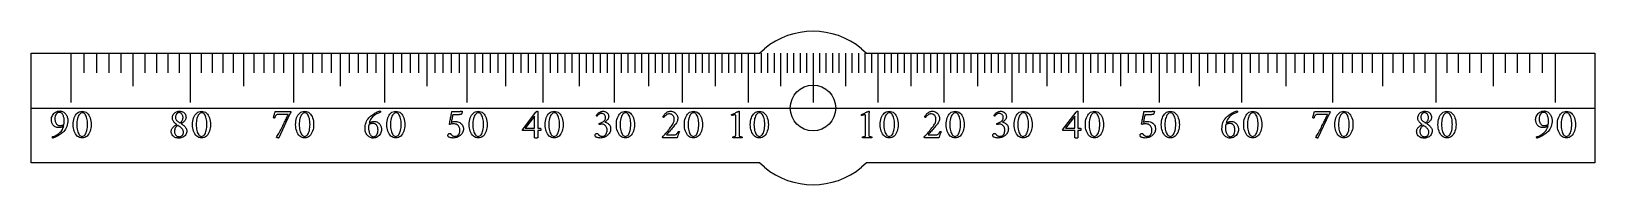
# Model space of a CAD drawing. Header units: millimetres. Extents: x -76 to 76, y -7 to 7.
import ezdxf

# ---------------------------------------------------------------- set-up
doc = ezdxf.new("R2010")
doc.units = ezdxf.units.MM
for name, color, linetype in [('CUT_INNER', 6, 'Continuous'), ('CUT_OUTER', 1, 'Continuous'), ('ENGRAVE', 7, 'Continuous'), ('ENGRAVE_FINE', 8, 'Continuous'), ('GUIDE', 3, 'Continuous'), ('TEXT', 5, 'Continuous')]:
    doc.layers.add(name, color=color, linetype=linetype)

msp = doc.modelspace()

# ---------------------------------------------------------------- linework, layer by layer
at = {"layer": 'CUT_INNER'}
msp.add_circle((0, 0), 2.2145, dxfattribs=at)
at = {"layer": 'CUT_OUTER'}
for points in [[(-4.725, -5.7574), (-5.2075, -5.32), (-76, -5.32), (-76, 5.32), (-5.2075, 5.32), (-4.725, 5.7574)], [(4.725, 5.7574), (5.2075, 5.32), (76, 5.32)], [(76, 5.32), (76, -5.32), (5.2075, -5.32), (4.725, -5.7574)]]:
    msp.add_lwpolyline(points, dxfattribs=at)
for start, end in [(50.625, 129.375), (230.625, 309.375)]:
    msp.add_arc((0, 0), 7.448, start, end, dxfattribs=at)
at = {"layer": 'ENGRAVE'}
for points in [[(-72.15, 5.32), (-72.15, 0.532)], [(-66.1133, 5.32), (-66.1133, 2.128)], [(-60.541, 5.32), (-60.541, 0.532)], [(-55.3626, 5.32), (-55.3626, 2.128)], [(-50.52, 5.32), (-50.52, 0.532)], [(-45.9646, 5.32), (-45.9646, 2.128)], [(-41.6558, 5.32), (-41.6558, 0.532)], [(-37.5589, 5.32), (-37.5589, 2.128)], [(-33.6441, 5.32), (-33.6441, 0.532)], [(-29.8855, 5.32), (-29.8855, 2.128)], [(-26.2605, 5.32), (-26.2605, 0.532)], [(-22.7488, 5.32), (-22.7488, 2.128)], [(-19.3325, 5.32), (-19.3325, 0.532)], [(-15.9953, 5.32), (-15.9953, 2.128)], [(-12.722, 5.32), (-12.722, 0.532)], [(-9.4987, 5.32), (-9.4987, 2.128)], [(-6.3123, 5.32), (-6.3123, 0.532)], [(-3.1501, 5.32), (-3.1501, 2.128)], [(0, 5.32), (0, 0.532)], [(0, 5.32), (0, 0.532)], [(3.1501, 5.32), (3.1501, 2.128)], [(6.3123, 5.32), (6.3123, 0.532)], [(9.4987, 5.32), (9.4987, 2.128)], [(12.722, 5.32), (12.722, 0.532)], [(15.9953, 5.32), (15.9953, 2.128)], [(19.3325, 5.32), (19.3325, 0.532)], [(22.7488, 5.32), (22.7488, 2.128)], [(26.2605, 5.32), (26.2605, 0.532)], [(29.8855, 5.32), (29.8855, 2.128)], [(33.6441, 5.32), (33.6441, 0.532)], [(37.5589, 5.32), (37.5589, 2.128)], [(41.6558, 5.32), (41.6558, 0.532)], [(45.9646, 5.32), (45.9646, 2.128)], [(50.52, 5.32), (50.52, 0.532)], [(55.3626, 5.32), (55.3626, 2.128)], [(60.541, 5.32), (60.541, 0.532)], [(66.1133, 5.32), (66.1133, 2.128)], [(72.15, 5.32), (72.15, 0.532)]]:
    msp.add_lwpolyline(points, dxfattribs=at)
at = {"layer": 'ENGRAVE_FINE'}
for points in [[(-70.9016, 5.32), (-70.9016, 3.4048)], [(-69.6744, 5.32), (-69.6744, 3.4048)], [(-68.4678, 5.32), (-68.4678, 3.4048)], [(-67.281, 5.32), (-67.281, 3.4048)], [(-64.9642, 5.32), (-64.9642, 3.4048)], [(-63.8329, 5.32), (-63.8329, 3.4048)], [(-62.719, 5.32), (-62.719, 3.4048)], [(-61.6219, 5.32), (-61.6219, 3.4048)], [(-59.4759, 5.32), (-59.4759, 3.4048)], [(-58.4259, 5.32), (-58.4259, 3.4048)], [(-57.3907, 5.32), (-57.3907, 3.4048)], [(-56.3698, 5.32), (-56.3698, 3.4048)], [(-54.3689, 5.32), (-54.3689, 3.4048)], [(-53.3882, 5.32), (-53.3882, 3.4048)], [(-52.42, 5.32), (-52.42, 3.4048)], [(-51.4641, 5.32), (-51.4641, 3.4048)], [(-49.5873, 5.32), (-49.5873, 3.4048)], [(-48.6658, 5.32), (-48.6658, 3.4048)], [(-47.755, 5.32), (-47.755, 3.4048)], [(-46.8548, 5.32), (-46.8548, 3.4048)], [(-45.0843, 5.32), (-45.0843, 3.4048)], [(-44.2136, 5.32), (-44.2136, 3.4048)], [(-43.3521, 5.32), (-43.3521, 3.4048)], [(-42.4996, 5.32), (-42.4996, 3.4048)], [(-40.8205, 5.32), (-40.8205, 3.4048)], [(-39.9934, 5.32), (-39.9934, 3.4048)], [(-39.1743, 5.32), (-39.1743, 3.4048)], [(-38.3628, 5.32), (-38.3628, 3.4048)], [(-36.7623, 5.32), (-36.7623, 3.4048)], [(-35.9727, 5.32), (-35.9727, 3.4048)], [(-35.1899, 5.32), (-35.1899, 3.4048)], [(-34.4138, 5.32), (-34.4138, 3.4048)], [(-32.8806, 5.32), (-32.8806, 3.4048)], [(-32.1232, 5.32), (-32.1232, 3.4048)], [(-31.3717, 5.32), (-31.3717, 3.4048)], [(-30.6259, 5.32), (-30.6259, 3.4048)], [(-29.1505, 5.32), (-29.1505, 3.4048)], [(-28.4206, 5.32), (-28.4206, 3.4048)], [(-27.6958, 5.32), (-27.6958, 3.4048)], [(-26.9758, 5.32), (-26.9758, 3.4048)], [(-25.5497, 5.32), (-25.5497, 3.4048)], [(-24.8432, 5.32), (-24.8432, 3.4048)], [(-24.1411, 5.32), (-24.1411, 3.4048)], [(-23.443, 5.32), (-23.443, 3.4048)], [(-22.0585, 5.32), (-22.0585, 3.4048)], [(-21.3718, 5.32), (-21.3718, 3.4048)], [(-20.6887, 5.32), (-20.6887, 3.4048)], [(-20.009, 5.32), (-20.009, 3.4048)], [(-18.6593, 5.32), (-18.6593, 3.4048)], [(-17.989, 5.32), (-17.989, 3.4048)], [(-17.3217, 5.32), (-17.3217, 3.4048)], [(-16.6571, 5.32), (-16.6571, 3.4048)], [(-15.336, 5.32), (-15.336, 3.4048)], [(-14.6791, 5.32), (-14.6791, 3.4048)], [(-14.0245, 5.32), (-14.0245, 3.4048)], [(-13.3722, 5.32), (-13.3722, 3.4048)], [(-12.0738, 5.32), (-12.0738, 3.4048)], [(-11.4274, 5.32), (-11.4274, 3.4048)], [(-10.7829, 5.32), (-10.7829, 3.4048)], [(-10.14, 5.32), (-10.14, 3.4048)], [(-8.8589, 5.32), (-8.8589, 3.4048)], [(-8.2205, 5.32), (-8.2205, 3.4048)], [(-7.5833, 5.32), (-7.5833, 3.4048)], [(-6.9473, 5.32), (-6.9473, 3.4048)], [(-5.6783, 5.32), (-5.6783, 3.4048)], [(-5.0452, 5.32), (-5.0452, 3.4048)], [(-4.4129, 5.32), (-4.4129, 3.4048)], [(-3.7812, 5.32), (-3.7812, 3.4048)], [(-2.5195, 5.32), (-2.5195, 3.4048)], [(-1.8893, 5.32), (-1.8893, 3.4048)], [(-1.2594, 5.32), (-1.2594, 3.4048)], [(-0.6296, 5.32), (-0.6296, 3.4048)], [(0.6296, 5.32), (0.6296, 3.4048)], [(1.2594, 5.32), (1.2594, 3.4048)], [(1.8893, 5.32), (1.8893, 3.4048)], [(2.5195, 5.32), (2.5195, 3.4048)], [(3.7812, 5.32), (3.7812, 3.4048)], [(4.4129, 5.32), (4.4129, 3.4048)], [(5.0452, 5.32), (5.0452, 3.4048)], [(5.6783, 5.32), (5.6783, 3.4048)], [(6.9473, 5.32), (6.9473, 3.4048)], [(7.5833, 5.32), (7.5833, 3.4048)], [(8.2205, 5.32), (8.2205, 3.4048)], [(8.8589, 5.32), (8.8589, 3.4048)], [(10.14, 5.32), (10.14, 3.4048)], [(10.7829, 5.32), (10.7829, 3.4048)], [(11.4274, 5.32), (11.4274, 3.4048)], [(12.0738, 5.32), (12.0738, 3.4048)], [(13.3722, 5.32), (13.3722, 3.4048)], [(14.0245, 5.32), (14.0245, 3.4048)], [(14.6791, 5.32), (14.6791, 3.4048)], [(15.336, 5.32), (15.336, 3.4048)], [(16.6571, 5.32), (16.6571, 3.4048)], [(17.3217, 5.32), (17.3217, 3.4048)], [(17.989, 5.32), (17.989, 3.4048)], [(18.6593, 5.32), (18.6593, 3.4048)], [(20.009, 5.32), (20.009, 3.4048)], [(20.6887, 5.32), (20.6887, 3.4048)], [(21.3718, 5.32), (21.3718, 3.4048)], [(22.0585, 5.32), (22.0585, 3.4048)], [(23.443, 5.32), (23.443, 3.4048)], [(24.1411, 5.32), (24.1411, 3.4048)], [(24.8432, 5.32), (24.8432, 3.4048)], [(25.5497, 5.32), (25.5497, 3.4048)], [(26.9758, 5.32), (26.9758, 3.4048)], [(27.6958, 5.32), (27.6958, 3.4048)], [(28.4206, 5.32), (28.4206, 3.4048)], [(29.1505, 5.32), (29.1505, 3.4048)], [(30.6259, 5.32), (30.6259, 3.4048)], [(31.3717, 5.32), (31.3717, 3.4048)], [(32.1232, 5.32), (32.1232, 3.4048)], [(32.8806, 5.32), (32.8806, 3.4048)], [(34.4138, 5.32), (34.4138, 3.4048)], [(35.1899, 5.32), (35.1899, 3.4048)], [(35.9727, 5.32), (35.9727, 3.4048)], [(36.7623, 5.32), (36.7623, 3.4048)], [(38.3628, 5.32), (38.3628, 3.4048)], [(39.1743, 5.32), (39.1743, 3.4048)], [(39.9934, 5.32), (39.9934, 3.4048)], [(40.8205, 5.32), (40.8205, 3.4048)], [(42.4996, 5.32), (42.4996, 3.4048)], [(43.3521, 5.32), (43.3521, 3.4048)], [(44.2136, 5.32), (44.2136, 3.4048)], [(45.0843, 5.32), (45.0843, 3.4048)], [(46.8548, 5.32), (46.8548, 3.4048)], [(47.755, 5.32), (47.755, 3.4048)], [(48.6658, 5.32), (48.6658, 3.4048)], [(49.5873, 5.32), (49.5873, 3.4048)], [(51.4641, 5.32), (51.4641, 3.4048)], [(52.42, 5.32), (52.42, 3.4048)], [(53.3882, 5.32), (53.3882, 3.4048)], [(54.3689, 5.32), (54.3689, 3.4048)], [(56.3698, 5.32), (56.3698, 3.4048)], [(57.3907, 5.32), (57.3907, 3.4048)], [(58.4259, 5.32), (58.4259, 3.4048)], [(59.4759, 5.32), (59.4759, 3.4048)], [(61.6219, 5.32), (61.6219, 3.4048)], [(62.719, 5.32), (62.719, 3.4048)], [(63.8329, 5.32), (63.8329, 3.4048)], [(64.9642, 5.32), (64.9642, 3.4048)], [(67.281, 5.32), (67.281, 3.4048)], [(68.4678, 5.32), (68.4678, 3.4048)], [(69.6744, 5.32), (69.6744, 3.4048)], [(70.9016, 5.32), (70.9016, 3.4048)]]:
    msp.add_lwpolyline(points, dxfattribs=at)
at = {"layer": 'GUIDE'}
msp.add_lwpolyline([(-76, 0), (76, 0)], dxfattribs=at)
at = {"layer": 'TEXT'}
for points in [[(-73.954, -2.8035), (-73.888, -2.7808), (-73.8176, -2.754), (-73.7428, -2.7232), (-73.6636, -2.6881), (-73.5822, -2.648), (-73.5004, -2.6017), (-73.4184, -2.5491), (-73.3362, -2.4904), (-73.2557, -2.4247), (-73.1792, -2.3509), (-73.1064, -2.2692), (-73.0376, -2.1795), (-72.9749, -2.0808), (-72.9207, -1.972), (-72.875, -1.8532), (-72.8378, -1.7244), (-72.8912, -1.7652), (-72.9485, -1.8011), (-73.0097, -1.8321), (-73.0747, -1.8582), (-73.1396, -1.8789), (-73.2008, -1.8937), (-73.2581, -1.9026), (-73.3115, -1.9056), (-73.4123, -1.9007), (-73.5045, -1.886), (-73.5883, -1.8616), (-73.6636, -1.8273), (-73.7311, -1.7855), (-73.7913, -1.7383), (-73.8443, -1.6856), (-73.8902, -1.6276), (-73.9293, -1.5661), (-73.9622, -1.503), (-73.989, -1.4384), (-74.0096, -1.3722), (-74.0249, -1.307), (-74.0359, -1.2451), (-74.0424, -1.1865), (-74.0446, -1.1313), (-74.0378, -1.0203), (-74.0173, -0.914), (-73.9832, -0.8123), (-73.9355, -0.7153), (-73.8761, -0.6251), (-73.8073, -0.5438), (-73.7289, -0.4716), (-73.641, -0.4084), (-73.5457, -0.3571), (-73.4453, -0.3204), (-73.3398, -0.2984), (-73.2291, -0.2911), (-73.1407, -0.2961), (-73.0566, -0.3111), (-72.977, -0.3362), (-72.9017, -0.3714), (-72.8313, -0.4147), (-72.7663, -0.4646), (-72.7067, -0.5208), (-72.6525, -0.5835), (-72.6041, -0.6513), (-72.5619, -0.723), (-72.5258, -0.7986), (-72.496, -0.878), (-72.4725, -0.9592), (-72.4558, -1.0401), (-72.4458, -1.1208), (-72.4424, -1.2013), (-72.4485, -1.3537), (-72.4666, -1.502), (-72.4969, -1.6461), (-72.5392, -1.7861), (-72.5937, -1.9197), (-72.6602, -2.0446), (-72.7388, -2.1607), (-72.8296, -2.268), (-72.9027, -2.3447), (-72.982, -2.4184), (-73.0674, -2.4889), (-73.1591, -2.5563), (-73.2542, -2.6198), (-73.3501, -2.6784), (-73.4467, -2.732), (-73.5442, -2.7808), (-73.6403, -2.8242), (-73.7331, -2.8616), (-73.8226, -2.8932), (-73.9087, -2.9188), (-73.9218, -2.9157), (-73.9324, -2.9064), (-73.9404, -2.891), (-73.9458, -2.8694), (-73.9494, -2.8467), (-73.9519, -2.8282), (-73.9535, -2.8138), (-73.954, -2.8035)], [(-72.8049, -1.5473), (-72.801, -1.5141), (-72.7977, -1.4803), (-72.7948, -1.4461), (-72.7925, -1.4113), (-72.7907, -1.3763), (-72.7894, -1.3413), (-72.7887, -1.3063), (-72.7884, -1.2713), (-72.7902, -1.2026), (-72.7956, -1.1323), (-72.8046, -1.0605), (-72.8172, -0.9871), (-72.8334, -0.9143), (-72.8533, -0.844), (-72.8767, -0.7763), (-72.9037, -0.7112), (-72.9346, -0.6503), (-72.9696, -0.5953), (-73.0088, -0.5463), (-73.052, -0.5032), (-73.0991, -0.468), (-73.1498, -0.4429), (-73.2041, -0.4279), (-73.2621, -0.4229), (-73.3528, -0.4342), (-73.4356, -0.4682), (-73.5103, -0.5248), (-73.5771, -0.6041), (-73.6321, -0.7004), (-73.6713, -0.808), (-73.6949, -0.9269), (-73.7028, -1.0571), (-73.6997, -1.1404), (-73.6904, -1.2214), (-73.675, -1.3), (-73.6533, -1.3763), (-73.6248, -1.4478), (-73.5885, -1.5117), (-73.5444, -1.5682), (-73.4927, -1.6173), (-73.4327, -1.6569), (-73.364, -1.6852), (-73.2865, -1.7022), (-73.2003, -1.7079), (-73.1559, -1.7062), (-73.1091, -1.7012), (-73.0601, -1.6928), (-73.0088, -1.6811), (-72.9566, -1.6627), (-72.9053, -1.6343), (-72.8547, -1.5958), (-72.8049, -1.5473)], [(-71.0544, -0.3158), (-70.9179, -0.3268), (-70.7924, -0.36), (-70.6779, -0.4154), (-70.5746, -0.4929), (-70.4827, -0.5888), (-70.4026, -0.6993), (-70.3344, -0.8246), (-70.278, -0.9645), (-70.2339, -1.1152), (-70.2024, -1.2729), (-70.1834, -1.4375), (-70.1771, -1.609), (-70.1836, -1.7806), (-70.2029, -1.9452), (-70.2351, -2.1029), (-70.2801, -2.2536), (-70.3374, -2.3937), (-70.4062, -2.5193), (-70.4867, -2.6305), (-70.5787, -2.7273), (-70.6818, -2.8057), (-70.7955, -2.8616), (-70.9197, -2.8952), (-71.0544, -2.9064), (-71.1857, -2.8952), (-71.3077, -2.8616), (-71.4205, -2.8057), (-71.524, -2.7273), (-71.617, -2.6305), (-71.6985, -2.5193), (-71.7684, -2.3937), (-71.8267, -2.2536), (-71.8726, -2.1029), (-71.9055, -1.9452), (-71.9251, -1.7806), (-71.9317, -1.609), (-71.9253, -1.4375), (-71.906, -1.2729), (-71.8738, -1.1152), (-71.8287, -0.9645), (-71.7713, -0.8246), (-71.7021, -0.6993), (-71.621, -0.5888), (-71.5281, -0.4929), (-71.4243, -0.4154), (-71.3108, -0.36), (-71.1875, -0.3268), (-71.0544, -0.3158)], [(-71.0338, -0.464), (-71.1153, -0.4737), (-71.1909, -0.5027), (-71.2605, -0.5509), (-71.3242, -0.6185), (-71.3815, -0.7023), (-71.4318, -0.7992), (-71.4752, -0.9092), (-71.5116, -1.0324), (-71.5404, -1.1658), (-71.561, -1.3063), (-71.5734, -1.4541), (-71.5775, -1.609), (-71.5734, -1.7623), (-71.561, -1.9092), (-71.5404, -2.0496), (-71.5116, -2.1836), (-71.4757, -2.3078), (-71.4339, -2.4189), (-71.3861, -2.5168), (-71.3324, -2.6017), (-71.2736, -2.6701), (-71.2104, -2.719), (-71.1428, -2.7484), (-71.0709, -2.7582), (-70.9841, -2.7481), (-70.9051, -2.718), (-70.8338, -2.6678), (-70.7702, -2.5975), (-70.7142, -2.5105), (-70.6657, -2.4101), (-70.6247, -2.2964), (-70.5911, -2.1692), (-70.5649, -2.0325), (-70.5463, -1.8901), (-70.5351, -1.7421), (-70.5313, -1.5884), (-70.5353, -1.4339), (-70.5473, -1.2873), (-70.5673, -1.1486), (-70.5952, -1.018), (-70.6302, -0.8978), (-70.6714, -0.7904), (-70.7187, -0.696), (-70.7723, -0.6144), (-70.8311, -0.5486), (-70.8943, -0.5016), (-70.9619, -0.4734), (-71.0338, -0.464)], [(-61.616, -0.3075), (-61.5273, -0.3119), (-61.4425, -0.325), (-61.3616, -0.3469), (-61.2845, -0.3775), (-61.213, -0.4164), (-61.1491, -0.463), (-61.0926, -0.5173), (-61.0435, -0.5794), (-61.0039, -0.6489), (-60.9756, -0.7256), (-60.9586, -0.8095), (-60.9529, -0.9006), (-60.9575, -0.9763), (-60.9714, -1.0468), (-60.9946, -1.1122), (-61.027, -1.1725), (-61.066, -1.2281), (-61.1089, -1.2795), (-61.1556, -1.3269), (-61.2062, -1.3702), (-61.2581, -1.4098), (-61.3087, -1.4464), (-61.358, -1.4798), (-61.406, -1.5102), (-61.4168, -1.5148), (-61.4204, -1.5205), (-61.4168, -1.5272), (-61.406, -1.5349), (-61.3443, -1.5704), (-61.2829, -1.6111), (-61.2218, -1.6569), (-61.1609, -1.7079), (-61.1027, -1.763), (-61.0497, -1.8212), (-61.0018, -1.8824), (-60.9591, -1.9468), (-60.9239, -2.0134), (-60.8989, -2.0817), (-60.8838, -2.1514), (-60.8788, -2.2227), (-60.8855, -2.3211), (-60.9055, -2.4143), (-60.939, -2.5023), (-60.9859, -2.5852), (-61.0436, -2.6612), (-61.1099, -2.7288), (-61.1847, -2.7879), (-61.268, -2.8385), (-61.3572, -2.879), (-61.4497, -2.908), (-61.5456, -2.9254), (-61.6449, -2.9311), (-61.751, -2.926), (-61.8513, -2.9106), (-61.9456, -2.8848), (-62.0341, -2.8488), (-62.1148, -2.8035), (-62.1859, -2.7499), (-62.2476, -2.6881), (-62.2997, -2.6181), (-62.3412, -2.5412), (-62.3708, -2.4585), (-62.3885, -2.3702), (-62.3945, -2.2763), (-62.3909, -2.2119), (-62.38, -2.1507), (-62.362, -2.0925), (-62.3368, -2.0374), (-62.3062, -1.9854), (-62.2719, -1.9365), (-62.2341, -1.8907), (-62.1926, -1.8479), (-62.1493, -1.8083), (-62.1056, -1.7717), (-62.0617, -1.7383), (-62.0176, -1.7079), (-61.9753, -1.6803), (-61.9368, -1.6554), (-61.9021, -1.633), (-61.8714, -1.6132), (-61.8652, -1.6072), (-61.8631, -1.6018), (-61.8652, -1.5969), (-61.8714, -1.5926), (-61.9135, -1.5652), (-61.9574, -1.5323), (-62.0031, -1.4941), (-62.0505, -1.4505), (-62.0971, -1.4022), (-62.1401, -1.3501), (-62.1795, -1.2941), (-62.2153, -1.2342), (-62.245, -1.1709), (-62.2663, -1.1045), (-62.279, -1.035), (-62.2833, -0.9624), (-62.2775, -0.8775), (-62.2601, -0.7956), (-62.2311, -0.7168), (-62.1906, -0.6411), (-62.1405, -0.5705), (-62.083, -0.5068), (-62.018, -0.45), (-61.9455, -0.4002), (-61.8678, -0.3597), (-61.7869, -0.3307), (-61.703, -0.3133), (-61.616, -0.3075)], [(-61.6366, -0.4476), (-61.706, -0.4558), (-61.77, -0.4805), (-61.8285, -0.5217), (-61.8817, -0.5794), (-61.9258, -0.6484), (-61.9574, -0.7235), (-61.9763, -0.8049), (-61.9826, -0.8924), (-61.9781, -0.9656), (-61.9646, -1.0329), (-61.942, -1.0943), (-61.9105, -1.1498), (-61.8728, -1.1999), (-61.8317, -1.2451), (-61.7873, -1.2853), (-61.7396, -1.3207), (-61.6917, -1.3524), (-61.6469, -1.3815), (-61.6052, -1.408), (-61.5666, -1.4319), (-61.562, -1.4337), (-61.5563, -1.435), (-61.5496, -1.4358), (-61.5419, -1.4361), (-61.5401, -1.4361), (-61.5388, -1.4361), (-61.538, -1.4361), (-61.5378, -1.4361), (-61.5318, -1.4358), (-61.5264, -1.435), (-61.5215, -1.4337), (-61.5172, -1.4319), (-61.4585, -1.3882), (-61.406, -1.3393), (-61.3596, -1.2852), (-61.3195, -1.226), (-61.287, -1.1616), (-61.2639, -1.0921), (-61.25, -1.0175), (-61.2453, -0.9377), (-61.2483, -0.8785), (-61.2572, -0.8203), (-61.272, -0.7632), (-61.2927, -0.707), (-61.3188, -0.6538), (-61.3499, -0.6051), (-61.3858, -0.5611), (-61.4266, -0.5217), (-61.4721, -0.4893), (-61.5223, -0.4661), (-61.5772, -0.4522), (-61.6366, -0.4476)], [(-59.4455, -0.3158), (-59.3089, -0.3268), (-59.1834, -0.36), (-59.069, -0.4154), (-58.9656, -0.4929), (-58.8737, -0.5888), (-58.7937, -0.6993), (-58.7255, -0.8246), (-58.6691, -0.9645), (-58.6249, -1.1152), (-58.5934, -1.2729), (-58.5745, -1.4375), (-58.5682, -1.609), (-58.5746, -1.7806), (-58.5939, -1.9452), (-58.6261, -2.1029), (-58.6711, -2.2536), (-58.7284, -2.3937), (-58.7973, -2.5193), (-58.8777, -2.6305), (-58.9698, -2.7273), (-59.0728, -2.8057), (-59.1865, -2.8616), (-59.3107, -2.8952), (-59.4455, -2.9064), (-59.5767, -2.8952), (-59.6988, -2.8616), (-59.8115, -2.8057), (-59.915, -2.7273), (-60.0081, -2.6305), (-60.0895, -2.5193), (-60.1594, -2.3937), (-60.2177, -2.2536), (-60.2637, -2.1029), (-60.2965, -1.9452), (-60.3162, -1.7806), (-60.3227, -1.609), (-60.3163, -1.4375), (-60.297, -1.2729), (-60.2648, -1.1152), (-60.2198, -0.9645), (-60.1624, -0.8246), (-60.0931, -0.6993), (-60.012, -0.5888), (-59.9191, -0.4929), (-59.8154, -0.4154), (-59.7019, -0.36), (-59.5785, -0.3268), (-59.4455, -0.3158)], [(-59.4249, -0.464), (-59.5063, -0.4737), (-59.5819, -0.5027), (-59.6515, -0.5509), (-59.7152, -0.6185), (-59.7725, -0.7023), (-59.8228, -0.7992), (-59.8662, -0.9092), (-59.9026, -1.0324), (-59.9315, -1.1658), (-59.9521, -1.3063), (-59.9644, -1.4541), (-59.9685, -1.609), (-59.9644, -1.7623), (-59.9521, -1.9092), (-59.9315, -2.0496), (-59.9026, -2.1836), (-59.8667, -2.3078), (-59.8249, -2.4189), (-59.7771, -2.5168), (-59.7235, -2.6017), (-59.6647, -2.6701), (-59.6015, -2.719), (-59.5339, -2.7484), (-59.4619, -2.7582), (-59.3752, -2.7481), (-59.2962, -2.718), (-59.2249, -2.6678), (-59.1613, -2.5975), (-59.1053, -2.5105), (-59.0568, -2.4101), (-59.0157, -2.2964), (-58.9821, -2.1692), (-58.956, -2.0325), (-58.9373, -1.8901), (-58.9261, -1.7421), (-58.9224, -1.5884), (-58.9264, -1.4339), (-58.9383, -1.2873), (-58.9583, -1.1486), (-58.9862, -1.018), (-59.0212, -0.8978), (-59.0624, -0.7904), (-59.1098, -0.696), (-59.1633, -0.6144), (-59.2222, -0.5486), (-59.2853, -0.5016), (-59.3529, -0.4734), (-59.4249, -0.464)], [(-51.0719, -0.3487), (-51.032, -0.3483), (-50.9905, -0.3472), (-50.9475, -0.3452), (-50.903, -0.3425), (-50.8623, -0.3398), (-50.8309, -0.3379), (-50.8088, -0.3367), (-50.7959, -0.3364), (-50.7851, -0.3387), (-50.7774, -0.3456), (-50.7728, -0.3572), (-50.7712, -0.3734), (-50.7735, -0.396), (-50.7805, -0.4223), (-50.7921, -0.4526), (-50.8083, -0.4867), (-50.8271, -0.5234), (-50.8464, -0.5613), (-50.8662, -0.6006), (-50.8865, -0.6411), (-51.945, -2.9023), (-51.9523, -2.9077), (-51.9615, -2.9116), (-51.9728, -2.9139), (-51.9862, -2.9147), (-52.0102, -2.9133), (-52.0367, -2.909), (-52.0658, -2.9019), (-52.0974, -2.892), (-52.1263, -2.8803), (-52.1469, -2.8678), (-52.1592, -2.8546), (-52.1633, -2.8405), (-52.1106, -2.7582), (-52.0552, -2.6676), (-51.9973, -2.5687), (-51.9368, -2.4616), (-51.8746, -2.3489), (-51.8117, -2.233), (-51.748, -2.1141), (-51.6835, -1.9921), (-51.6194, -1.869), (-51.5569, -1.747), (-51.4959, -1.626), (-51.4364, -1.5061), (-51.3792, -1.3893), (-51.3252, -1.278), (-51.2742, -1.1721), (-51.2263, -1.0716), (-51.1823, -0.9786), (-51.1429, -0.8955), (-51.1082, -0.8221), (-51.0781, -0.7585), (-51.0537, -0.7072), (-51.0364, -0.6705), (-51.0259, -0.6485), (-51.0225, -0.6411), (-52.0439, -0.6411), (-52.1, -0.6458), (-52.1489, -0.6597), (-52.1906, -0.6828), (-52.2251, -0.7153), (-52.255, -0.7578), (-52.2828, -0.811), (-52.3085, -0.8751), (-52.3322, -0.95), (-52.3368, -0.9609), (-52.3466, -0.9686), (-52.3616, -0.9732), (-52.3816, -0.9748), (-52.3887, -0.9742), (-52.3976, -0.9727), (-52.4083, -0.9701), (-52.4208, -0.9665), (-52.4332, -0.9624), (-52.4439, -0.9583), (-52.4528, -0.9542), (-52.4599, -0.95), (-52.4335, -0.8673), (-52.4079, -0.7838), (-52.383, -0.6995), (-52.359, -0.6144), (-52.337, -0.5337), (-52.3183, -0.4625), (-52.303, -0.4008), (-52.291, -0.3487)], [(-49.4244, -0.3158), (-49.2878, -0.3268), (-49.1623, -0.36), (-49.0479, -0.4154), (-48.9446, -0.4929), (-48.8527, -0.5888), (-48.7726, -0.6993), (-48.7044, -0.8246), (-48.648, -0.9645), (-48.6039, -1.1152), (-48.5723, -1.2729), (-48.5534, -1.4375), (-48.5471, -1.609), (-48.5535, -1.7806), (-48.5729, -1.9452), (-48.605, -2.1029), (-48.6501, -2.2536), (-48.7074, -2.3937), (-48.7762, -2.5193), (-48.8567, -2.6305), (-48.9487, -2.7273), (-49.0518, -2.8057), (-49.1654, -2.8616), (-49.2896, -2.8952), (-49.4244, -2.9064), (-49.5557, -2.8952), (-49.6777, -2.8616), (-49.7904, -2.8057), (-49.8939, -2.7273), (-49.987, -2.6305), (-50.0685, -2.5193), (-50.1383, -2.3937), (-50.1967, -2.2536), (-50.2426, -2.1029), (-50.2754, -1.9452), (-50.2951, -1.7806), (-50.3017, -1.609), (-50.2952, -1.4375), (-50.2759, -1.2729), (-50.2438, -1.1152), (-50.1987, -0.9645), (-50.1413, -0.8246), (-50.0721, -0.6993), (-49.991, -0.5888), (-49.898, -0.4929), (-49.7943, -0.4154), (-49.6808, -0.36), (-49.5575, -0.3268), (-49.4244, -0.3158)], [(-49.4038, -0.464), (-49.4853, -0.4737), (-49.5608, -0.5027), (-49.6305, -0.5509), (-49.6942, -0.6185), (-49.7514, -0.7023), (-49.8018, -0.7992), (-49.8451, -0.9092), (-49.8816, -1.0324), (-49.9104, -1.1658), (-49.931, -1.3063), (-49.9434, -1.4541), (-49.9475, -1.609), (-49.9434, -1.7623), (-49.931, -1.9092), (-49.9104, -2.0496), (-49.8816, -2.1836), (-49.8457, -2.3078), (-49.8038, -2.4189), (-49.7561, -2.5168), (-49.7024, -2.6017), (-49.6436, -2.6701), (-49.5804, -2.719), (-49.5128, -2.7484), (-49.4409, -2.7582), (-49.3541, -2.7481), (-49.2751, -2.718), (-49.2038, -2.6678), (-49.1402, -2.5975), (-49.0842, -2.5105), (-49.0357, -2.4101), (-48.9946, -2.2964), (-48.961, -2.1692), (-48.9349, -2.0325), (-48.9163, -1.8901), (-48.9051, -1.7421), (-48.9013, -1.5884), (-48.9053, -1.4339), (-48.9173, -1.2873), (-48.9372, -1.1486), (-48.9652, -1.018), (-49.0002, -0.8978), (-49.0414, -0.7904), (-49.0887, -0.696), (-49.1423, -0.6144), (-49.2011, -0.5486), (-49.2643, -0.5016), (-49.3319, -0.4734), (-49.4038, -0.464)], [(-42.6855, -1.3043), (-42.5847, -1.3091), (-42.4924, -1.3238), (-42.4086, -1.3483), (-42.3333, -1.3825), (-42.2659, -1.4243), (-42.2057, -1.4716), (-42.1526, -1.5242), (-42.1068, -1.5823), (-42.0676, -1.6438), (-42.0342, -1.7069), (-42.0068, -1.7715), (-41.9853, -1.8376), (-41.9691, -1.9029), (-41.9575, -1.9648), (-41.9506, -2.0234), (-41.9483, -2.0786), (-41.9551, -2.1879), (-41.9755, -2.2933), (-42.0096, -2.3948), (-42.0574, -2.4925), (-42.1166, -2.5836), (-42.1851, -2.6655), (-42.2628, -2.7381), (-42.3498, -2.8014), (-42.4444, -2.8528), (-42.5449, -2.8894), (-42.6514, -2.9115), (-42.7638, -2.9188), (-42.8522, -2.9138), (-42.9362, -2.8987), (-43.0159, -2.8736), (-43.0912, -2.8385), (-43.1616, -2.7951), (-43.2266, -2.7453), (-43.2862, -2.689), (-43.3404, -2.6264), (-43.3889, -2.5585), (-43.4315, -2.4868), (-43.4682, -2.4113), (-43.4989, -2.3319), (-43.5233, -2.2507), (-43.5406, -2.1697), (-43.5511, -2.089), (-43.5545, -2.0086), (-43.5484, -1.8562), (-43.5298, -1.7079), (-43.4989, -1.5637), (-43.4557, -1.4237), (-43.4006, -1.2901), (-43.3342, -1.1653), (-43.2565, -1.0492), (-43.1674, -0.9418), (-43.0926, -0.8651), (-43.0124, -0.7915), (-42.9268, -0.7209), (-42.8358, -0.6535), (-42.7416, -0.5899), (-42.6464, -0.531), (-42.5501, -0.4767), (-42.4528, -0.427), (-42.3566, -0.383), (-42.2638, -0.3456), (-42.1744, -0.315), (-42.0883, -0.2911), (-42.0752, -0.294), (-42.0646, -0.3029), (-42.0566, -0.3177), (-42.0512, -0.3384), (-42.0476, -0.3604), (-42.045, -0.3791), (-42.0435, -0.3944), (-42.043, -0.4064), (-42.109, -0.429), (-42.1794, -0.4558), (-42.2542, -0.4867), (-42.3333, -0.5217), (-42.4148, -0.5619), (-42.4966, -0.6082), (-42.5785, -0.6607), (-42.6608, -0.7194), (-42.7411, -0.7852), (-42.8173, -0.8589), (-42.8894, -0.9407), (-42.9573, -1.0304), (-43.0194, -1.1291), (-43.0737, -1.2378), (-43.1203, -1.3566), (-43.1592, -1.4855), (-43.1041, -1.4447), (-43.0459, -1.4088), (-42.9846, -1.3778), (-42.9203, -1.3516), (-42.8562, -1.3309), (-42.7957, -1.3161), (-42.7388, -1.3072), (-42.6855, -1.3043)], [(-43.1921, -1.6626), (-43.196, -1.6958), (-43.1993, -1.7295), (-43.2021, -1.7638), (-43.2045, -1.7985), (-43.2063, -1.8335), (-43.2075, -1.8685), (-43.2083, -1.9035), (-43.2086, -1.9385), (-43.2068, -2.0073), (-43.2014, -2.0775), (-43.1924, -2.1494), (-43.1797, -2.2227), (-43.1634, -2.2956), (-43.1432, -2.3659), (-43.1191, -2.4336), (-43.0912, -2.4987), (-43.0594, -2.5596), (-43.0237, -2.6145), (-42.9842, -2.6636), (-42.9409, -2.7067), (-42.8938, -2.7418), (-42.843, -2.7669), (-42.7887, -2.782), (-42.7308, -2.787), (-42.6384, -2.7757), (-42.5547, -2.7417), (-42.4798, -2.6851), (-42.4137, -2.6058), (-42.3596, -2.5095), (-42.321, -2.4019), (-42.2978, -2.283), (-42.2901, -2.1527), (-42.2933, -2.0678), (-42.303, -1.9859), (-42.3191, -1.9071), (-42.3416, -1.8315), (-42.3711, -1.7609), (-42.408, -1.6976), (-42.4524, -1.6415), (-42.5043, -1.5926), (-42.5643, -1.5529), (-42.633, -1.5246), (-42.7105, -1.5076), (-42.7967, -1.502), (-42.8411, -1.5036), (-42.8878, -1.5086), (-42.9369, -1.517), (-42.9882, -1.5287), (-43.0404, -1.5471), (-43.0917, -1.5756), (-43.1423, -1.6141), (-43.1921, -1.6626)], [(-40.5602, -0.3158), (-40.4237, -0.3268), (-40.2982, -0.36), (-40.1838, -0.4154), (-40.0804, -0.4929), (-39.9885, -0.5888), (-39.9085, -0.6993), (-39.8402, -0.8246), (-39.7839, -0.9645), (-39.7397, -1.1152), (-39.7082, -1.2729), (-39.6893, -1.4375), (-39.683, -1.609), (-39.6894, -1.7806), (-39.7087, -1.9452), (-39.7409, -2.1029), (-39.7859, -2.2536), (-39.8432, -2.3937), (-39.9121, -2.5193), (-39.9925, -2.6305), (-40.0845, -2.7273), (-40.1876, -2.8057), (-40.3013, -2.8616), (-40.4255, -2.8952), (-40.5602, -2.9064), (-40.6915, -2.8952), (-40.8135, -2.8616), (-40.9263, -2.8057), (-41.0298, -2.7273), (-41.1228, -2.6305), (-41.2043, -2.5193), (-41.2742, -2.3937), (-41.3325, -2.2536), (-41.3785, -2.1029), (-41.4113, -1.9452), (-41.431, -1.7806), (-41.4375, -1.609), (-41.4311, -1.4375), (-41.4118, -1.2729), (-41.3796, -1.1152), (-41.3346, -0.9645), (-41.2772, -0.8246), (-41.2079, -0.6993), (-41.1268, -0.5888), (-41.0339, -0.4929), (-40.9302, -0.4154), (-40.8166, -0.36), (-40.6933, -0.3268), (-40.5602, -0.3158)], [(-40.5397, -0.464), (-40.6211, -0.4737), (-40.6967, -0.5027), (-40.7663, -0.5509), (-40.83, -0.6185), (-40.8873, -0.7023), (-40.9376, -0.7992), (-40.981, -0.9092), (-41.0174, -1.0324), (-41.0463, -1.1658), (-41.0668, -1.3063), (-41.0792, -1.4541), (-41.0833, -1.609), (-41.0792, -1.7623), (-41.0668, -1.9092), (-41.0463, -2.0496), (-41.0174, -2.1836), (-40.9815, -2.3078), (-40.9397, -2.4189), (-40.8919, -2.5168), (-40.8383, -2.6017), (-40.7794, -2.6701), (-40.7162, -2.719), (-40.6487, -2.7484), (-40.5767, -2.7582), (-40.49, -2.7481), (-40.4109, -2.718), (-40.3396, -2.6678), (-40.2761, -2.5975), (-40.2201, -2.5105), (-40.1715, -2.4101), (-40.1305, -2.2964), (-40.0969, -2.1692), (-40.0708, -2.0325), (-40.0521, -1.8901), (-40.0409, -1.7421), (-40.0372, -1.5884), (-40.0412, -1.4339), (-40.0531, -1.2873), (-40.0731, -1.1486), (-40.101, -1.018), (-40.136, -0.8978), (-40.1772, -0.7904), (-40.2246, -0.696), (-40.2781, -0.6144), (-40.3369, -0.5486), (-40.4001, -0.5016), (-40.4677, -0.4734), (-40.5397, -0.464)], [(-34.7397, -1.3043), (-34.6247, -1.311), (-34.5188, -1.331), (-34.4219, -1.3645), (-34.334, -1.4113), (-34.2553, -1.4684), (-34.1862, -1.5323), (-34.1266, -1.6033), (-34.0766, -1.6811), (-34.0369, -1.7631), (-34.0086, -1.8464), (-33.9916, -1.9309), (-33.986, -2.0168), (-33.9915, -2.1173), (-34.0081, -2.2129), (-34.0358, -2.3037), (-34.0745, -2.3895), (-34.1224, -2.4699), (-34.1775, -2.544), (-34.2398, -2.6119), (-34.3093, -2.6737), (-34.3846, -2.7289), (-34.4642, -2.7772), (-34.5483, -2.8185), (-34.6367, -2.8529), (-34.7278, -2.8799), (-34.82, -2.8992), (-34.9132, -2.9108), (-35.0074, -2.9147), (-35.049, -2.9133), (-35.0954, -2.909), (-35.1468, -2.9019), (-35.203, -2.892), (-35.2603, -2.879), (-35.3147, -2.8627), (-35.3664, -2.843), (-35.4151, -2.8199), (-35.4244, -2.8117), (-35.4357, -2.7993), (-35.4491, -2.7829), (-35.4646, -2.7623), (-35.479, -2.7394), (-35.4893, -2.7159), (-35.4955, -2.692), (-35.4975, -2.6676), (-35.4943, -2.6264), (-35.4846, -2.5893), (-35.4686, -2.5563), (-35.446, -2.5275), (-35.4194, -2.5041), (-35.3909, -2.4874), (-35.3607, -2.4773), (-35.3286, -2.474), (-35.2897, -2.478), (-35.255, -2.4899), (-35.2248, -2.5099), (-35.1989, -2.5378), (-35.1751, -2.5688), (-35.151, -2.598), (-35.1267, -2.6255), (-35.1021, -2.6511), (-35.0719, -2.6777), (-35.0388, -2.7), (-35.0029, -2.7179), (-34.9641, -2.7314), (-34.9241, -2.7413), (-34.8843, -2.7484), (-34.8448, -2.7526), (-34.8056, -2.754), (-34.7519, -2.7503), (-34.698, -2.7391), (-34.6438, -2.7205), (-34.5893, -2.6943), (-34.537, -2.6596), (-34.4889, -2.615), (-34.4453, -2.5607), (-34.4061, -2.4966), (-34.3736, -2.4218), (-34.3505, -2.3355), (-34.3366, -2.2375), (-34.3319, -2.128), (-34.3359, -2.0635), (-34.3479, -1.9977), (-34.3678, -1.9307), (-34.3958, -1.8623), (-34.4324, -1.7959), (-34.4787, -1.7347), (-34.5344, -1.6785), (-34.5996, -1.6276), (-34.6756, -1.5852), (-34.7634, -1.555), (-34.863, -1.5368), (-34.9744, -1.5308), (-35.0102, -1.5319), (-35.0517, -1.5354), (-35.0988, -1.5412), (-35.1515, -1.5493), (-35.2033, -1.559), (-35.2473, -1.5694), (-35.2836, -1.5806), (-35.3122, -1.5926), (-35.3182, -1.5914), (-35.324, -1.5879), (-35.3296, -1.5821), (-35.3348, -1.574), (-35.3393, -1.5646), (-35.3426, -1.555), (-35.3445, -1.5451), (-35.3451, -1.5349), (-35.3225, -1.4216), (-35.2998, -1.3084), (-35.2772, -1.1951), (-35.2545, -1.0818), (-35.2322, -0.9705), (-35.2108, -0.863), (-35.19, -0.7594), (-35.1701, -0.6597), (-35.1517, -0.5664), (-35.1356, -0.4821), (-35.1218, -0.4068), (-35.1104, -0.3405), (-34.5173, -0.3405), (-34.4758, -0.34), (-34.4339, -0.3384), (-34.3914, -0.3358), (-34.3484, -0.3322), (-34.307, -0.328), (-34.2691, -0.3235), (-34.2349, -0.3187), (-34.2042, -0.3137), (-34.179, -0.3092), (-34.161, -0.306), (-34.1502, -0.3041), (-34.1466, -0.3034), (-34.1367, -0.3093), (-34.1275, -0.3147), (-34.1192, -0.3196), (-34.1116, -0.324), (-34.1053, -0.3286), (-34.1008, -0.3343), (-34.0981, -0.341), (-34.0972, -0.3487), (-34.0981, -0.3573), (-34.1008, -0.3709), (-34.1053, -0.3893), (-34.1116, -0.4126), (-34.1196, -0.4389), (-34.1291, -0.4666), (-34.1401, -0.4956), (-34.1528, -0.5258), (-34.1668, -0.5557), (-34.1821, -0.5835), (-34.1987, -0.6092), (-34.2166, -0.6329), (-34.2598, -0.637), (-34.3072, -0.6411), (-34.3587, -0.6453), (-34.4143, -0.6494), (-34.4745, -0.653), (-34.5399, -0.6556), (-34.6104, -0.6571), (-34.6861, -0.6576), (-35.0239, -0.6576), (-35.0423, -0.7486), (-35.0604, -0.8404), (-35.0783, -0.9329), (-35.0959, -1.0262), (-35.1136, -1.1188), (-35.1315, -1.209), (-35.1496, -1.2969), (-35.168, -1.3825), (-35.1236, -1.3667), (-35.0728, -1.3521), (-35.0155, -1.3389), (-34.9518, -1.3269), (-34.8883, -1.317), (-34.8318, -1.3099), (-34.7823, -1.3057), (-34.7397, -1.3043)], [(-32.5485, -0.3158), (-32.412, -0.3268), (-32.2865, -0.36), (-32.172, -0.4154), (-32.0687, -0.4929), (-31.9768, -0.5888), (-31.8967, -0.6993), (-31.8285, -0.8246), (-31.7721, -0.9645), (-31.728, -1.1152), (-31.6965, -1.2729), (-31.6775, -1.4375), (-31.6712, -1.609), (-31.6777, -1.7806), (-31.697, -1.9452), (-31.7292, -2.1029), (-31.7742, -2.2536), (-31.8315, -2.3937), (-31.9003, -2.5193), (-31.9808, -2.6305), (-32.0728, -2.7273), (-32.1759, -2.8057), (-32.2896, -2.8616), (-32.4138, -2.8952), (-32.5485, -2.9064), (-32.6798, -2.8952), (-32.8018, -2.8616), (-32.9146, -2.8057), (-33.0181, -2.7273), (-33.1111, -2.6305), (-33.1926, -2.5193), (-33.2625, -2.3937), (-33.3208, -2.2536), (-33.3667, -2.1029), (-33.3995, -1.9452), (-33.4192, -1.7806), (-33.4258, -1.609), (-33.4194, -1.4375), (-33.4001, -1.2729), (-33.3679, -1.1152), (-33.3228, -0.9645), (-33.2654, -0.8246), (-33.1962, -0.6993), (-33.1151, -0.5888), (-33.0222, -0.4929), (-32.9184, -0.4154), (-32.8049, -0.36), (-32.6816, -0.3268), (-32.5485, -0.3158)], [(-32.5279, -0.464), (-32.6094, -0.4737), (-32.685, -0.5027), (-32.7546, -0.5509), (-32.8183, -0.6185), (-32.8756, -0.7023), (-32.9259, -0.7992), (-32.9693, -0.9092), (-33.0057, -1.0324), (-33.0345, -1.1658), (-33.0551, -1.3063), (-33.0675, -1.4541), (-33.0716, -1.609), (-33.0675, -1.7623), (-33.0551, -1.9092), (-33.0345, -2.0496), (-33.0057, -2.1836), (-32.9698, -2.3078), (-32.928, -2.4189), (-32.8802, -2.5168), (-32.8265, -2.6017), (-32.7677, -2.6701), (-32.7045, -2.719), (-32.6369, -2.7484), (-32.565, -2.7582), (-32.4782, -2.7481), (-32.3992, -2.718), (-32.3279, -2.6678), (-32.2643, -2.5975), (-32.2083, -2.5105), (-32.1598, -2.4101), (-32.1188, -2.2964), (-32.0852, -2.1692), (-32.059, -2.0325), (-32.0404, -1.8901), (-32.0292, -1.7421), (-32.0254, -1.5884), (-32.0294, -1.4339), (-32.0414, -1.2873), (-32.0614, -1.1486), (-32.0893, -1.018), (-32.1243, -0.8978), (-32.1655, -0.7904), (-32.2128, -0.696), (-32.2664, -0.6144), (-32.3252, -0.5486), (-32.3884, -0.5016), (-32.456, -0.4734), (-32.5279, -0.464)], [(-26.8206, -0.3034), (-26.8053, -0.305), (-26.7923, -0.3096), (-26.7816, -0.3173), (-26.7732, -0.3281), (-26.7669, -0.3405), (-26.7624, -0.3528), (-26.7597, -0.3652), (-26.7588, -0.3775), (-26.7588, -1.9633), (-26.5199, -1.9633), (-26.5099, -1.9663), (-26.5004, -1.9756), (-26.4914, -1.9911), (-26.4829, -2.0127), (-26.4757, -2.0384), (-26.4705, -2.0662), (-26.4674, -2.0961), (-26.4664, -2.128), (-26.4672, -2.1491), (-26.4695, -2.1671), (-26.4733, -2.1821), (-26.4787, -2.1939), (-26.7588, -2.1939), (-26.7588, -2.8982), (-26.7605, -2.8988), (-26.7655, -2.9008), (-26.7739, -2.904), (-26.7856, -2.9085), (-26.8048, -2.913), (-26.8355, -2.9162), (-26.8779, -2.9181), (-26.9318, -2.9188), (-26.9949, -2.9167), (-27.0399, -2.9106), (-27.0669, -2.9003), (-27.076, -2.8858), (-27.076, -2.1939), (-28.2086, -2.1939), (-28.2183, -2.1871), (-28.2266, -2.179), (-28.2337, -2.1696), (-28.2395, -2.1589), (-28.244, -2.1479), (-28.2472, -2.1378), (-28.2491, -2.1284), (-28.2498, -2.1198), (-26.94, -0.4064), (-26.9287, -0.3931), (-26.9153, -0.3781), (-26.8999, -0.3612), (-26.8824, -0.3425), (-26.8646, -0.3254), (-26.8484, -0.3132), (-26.8337, -0.3059), (-26.8206, -0.3034)], [(-27.076, -0.7853), (-27.978, -1.9633), (-27.076, -1.9633)], [(-25.1649, -0.3158), (-25.0283, -0.3268), (-24.9028, -0.36), (-24.7884, -0.4154), (-24.685, -0.4929), (-24.5931, -0.5888), (-24.5131, -0.6993), (-24.4449, -0.8246), (-24.3885, -0.9645), (-24.3444, -1.1152), (-24.3128, -1.2729), (-24.2939, -1.4375), (-24.2876, -1.609), (-24.294, -1.7806), (-24.3133, -1.9452), (-24.3455, -2.1029), (-24.3906, -2.2536), (-24.4478, -2.3937), (-24.5167, -2.5193), (-24.5971, -2.6305), (-24.6892, -2.7273), (-24.7923, -2.8057), (-24.9059, -2.8616), (-25.0301, -2.8952), (-25.1649, -2.9064), (-25.2962, -2.8952), (-25.4182, -2.8616), (-25.5309, -2.8057), (-25.6344, -2.7273), (-25.7275, -2.6305), (-25.8089, -2.5193), (-25.8788, -2.3937), (-25.9371, -2.2536), (-25.9831, -2.1029), (-26.0159, -1.9452), (-26.0356, -1.7806), (-26.0422, -1.609), (-26.0357, -1.4375), (-26.0164, -1.2729), (-25.9842, -1.1152), (-25.9392, -0.9645), (-25.8818, -0.8246), (-25.8125, -0.6993), (-25.7315, -0.5888), (-25.6385, -0.4929), (-25.5348, -0.4154), (-25.4213, -0.36), (-25.298, -0.3268), (-25.1649, -0.3158)], [(-25.1443, -0.464), (-25.2258, -0.4737), (-25.3013, -0.5027), (-25.3709, -0.5509), (-25.4347, -0.6185), (-25.4919, -0.7023), (-25.5423, -0.7992), (-25.5856, -0.9092), (-25.6221, -1.0324), (-25.6509, -1.1658), (-25.6715, -1.3063), (-25.6838, -1.4541), (-25.688, -1.609), (-25.6838, -1.7623), (-25.6715, -1.9092), (-25.6509, -2.0496), (-25.6221, -2.1836), (-25.5861, -2.3078), (-25.5443, -2.4189), (-25.4966, -2.5168), (-25.4429, -2.6017), (-25.3841, -2.6701), (-25.3209, -2.719), (-25.2533, -2.7484), (-25.1814, -2.7582), (-25.0946, -2.7481), (-25.0156, -2.718), (-24.9443, -2.6678), (-24.8807, -2.5975), (-24.8247, -2.5105), (-24.7762, -2.4101), (-24.7351, -2.2964), (-24.7015, -2.1692), (-24.6754, -2.0325), (-24.6567, -1.8901), (-24.6455, -1.7421), (-24.6418, -1.5884), (-24.6458, -1.4339), (-24.6578, -1.2873), (-24.6777, -1.1486), (-24.7056, -1.018), (-24.7406, -0.8978), (-24.7818, -0.7904), (-24.8292, -0.696), (-24.8827, -0.6144), (-24.9416, -0.5486), (-25.0048, -0.5016), (-25.0723, -0.4734), (-25.1443, -0.464)], [(-20.391, -0.3116), (-20.3383, -0.3154), (-20.2829, -0.3266), (-20.225, -0.3452), (-20.1645, -0.3714), (-20.1049, -0.4047), (-20.0497, -0.445), (-19.9989, -0.4922), (-19.9524, -0.5464), (-19.9137, -0.6072), (-19.886, -0.6741), (-19.8694, -0.7472), (-19.8638, -0.8265), (-19.8678, -0.889), (-19.8798, -0.949), (-19.8998, -1.0064), (-19.9277, -1.0613), (-19.9612, -1.113), (-19.9977, -1.1611), (-20.0373, -1.2057), (-20.0801, -1.2466), (-20.1232, -1.2837), (-20.164, -1.3166), (-20.2025, -1.3454), (-20.2387, -1.3702), (-20.18, -1.3823), (-20.1192, -1.4021), (-20.0564, -1.4296), (-19.9915, -1.4649), (-19.9281, -1.5077), (-19.8695, -1.5581), (-19.8158, -1.6159), (-19.7671, -1.6811), (-19.7265, -1.7538), (-19.6976, -1.834), (-19.6802, -1.9217), (-19.6744, -2.0168), (-19.6799, -2.1173), (-19.6965, -2.2129), (-19.7242, -2.3037), (-19.7629, -2.3895), (-19.8108, -2.4699), (-19.8659, -2.544), (-19.9282, -2.6119), (-19.9977, -2.6737), (-20.073, -2.7289), (-20.1527, -2.7772), (-20.2367, -2.8185), (-20.3251, -2.8529), (-20.4163, -2.8799), (-20.5084, -2.8992), (-20.6016, -2.9108), (-20.6958, -2.9147), (-20.7374, -2.9133), (-20.7839, -2.909), (-20.8352, -2.9019), (-20.8915, -2.892), (-20.9487, -2.879), (-21.0032, -2.8627), (-21.0548, -2.843), (-21.1036, -2.8199), (-21.1128, -2.8117), (-21.1242, -2.7993), (-21.1376, -2.7829), (-21.153, -2.7623), (-21.1674, -2.7394), (-21.1777, -2.7159), (-21.1839, -2.692), (-21.186, -2.6676), (-21.1827, -2.6264), (-21.1731, -2.5893), (-21.157, -2.5563), (-21.1345, -2.5275), (-21.1078, -2.5041), (-21.0794, -2.4874), (-21.0491, -2.4773), (-21.0171, -2.474), (-20.9781, -2.478), (-20.9435, -2.4899), (-20.9132, -2.5099), (-20.8873, -2.5378), (-20.8635, -2.5688), (-20.8395, -2.598), (-20.8151, -2.6255), (-20.7906, -2.6511), (-20.7603, -2.6777), (-20.7272, -2.7), (-20.6913, -2.7179), (-20.6526, -2.7314), (-20.6126, -2.7413), (-20.5728, -2.7484), (-20.5333, -2.7526), (-20.494, -2.754), (-20.4403, -2.7503), (-20.3864, -2.7391), (-20.3322, -2.7205), (-20.2778, -2.6943), (-20.2254, -2.6596), (-20.1774, -2.615), (-20.1338, -2.5607), (-20.0945, -2.4966), (-20.0621, -2.4218), (-20.0389, -2.3355), (-20.025, -2.2375), (-20.0204, -2.128), (-20.025, -2.0481), (-20.0389, -1.973), (-20.0621, -1.9029), (-20.0945, -1.8376), (-20.1343, -1.778), (-20.1794, -1.7249), (-20.23, -1.6782), (-20.286, -1.6379), (-20.3456, -1.6054), (-20.407, -1.5823), (-20.4702, -1.5684), (-20.5352, -1.5637), (-20.5683, -1.565), (-20.6016, -1.5689), (-20.6352, -1.5753), (-20.6691, -1.5843), (-20.7011, -1.5939), (-20.7293, -1.6018), (-20.7536, -1.6083), (-20.7741, -1.6132), (-20.7849, -1.5959), (-20.7926, -1.5771), (-20.7973, -1.5568), (-20.7988, -1.5349), (-20.7983, -1.5215), (-20.7967, -1.5102), (-20.7942, -1.5009), (-20.7906, -1.4937), (-20.7113, -1.4729), (-20.634, -1.4474), (-20.5589, -1.4173), (-20.4858, -1.3825), (-20.4172, -1.3427), (-20.3555, -1.2976), (-20.3008, -1.247), (-20.2531, -1.191), (-20.2143, -1.1288), (-20.1867, -1.0597), (-20.17, -0.9836), (-20.1645, -0.9006), (-20.1715, -0.8237), (-20.1923, -0.7534), (-20.2271, -0.6898), (-20.2757, -0.6329), (-20.3352, -0.5861), (-20.4024, -0.5526), (-20.4773, -0.5325), (-20.5599, -0.5258), (-20.6217, -0.5296), (-20.6794, -0.5408), (-20.7329, -0.5594), (-20.7823, -0.5855), (-20.8272, -0.6157), (-20.8673, -0.6463), (-20.9024, -0.6774), (-20.9327, -0.7091), (-20.9583, -0.7381), (-20.9795, -0.7611), (-20.9964, -0.7782), (-21.0088, -0.7894), (-21.0171, -0.7876), (-21.0253, -0.7822), (-21.0336, -0.7732), (-21.0418, -0.7606), (-21.049, -0.7462), (-21.0542, -0.7318), (-21.0572, -0.7173), (-21.0583, -0.7029), (-21.0252, -0.6559), (-20.9877, -0.6097), (-20.9459, -0.5643), (-20.8997, -0.5196), (-20.8494, -0.4772), (-20.7952, -0.4383), (-20.7371, -0.403), (-20.6752, -0.3714), (-20.6096, -0.3452), (-20.5403, -0.3266), (-20.4675, -0.3154), (-20.391, -0.3116)], [(-18.237, -0.3158), (-18.1004, -0.3268), (-17.9749, -0.36), (-17.8605, -0.4154), (-17.7571, -0.4929), (-17.6652, -0.5888), (-17.5852, -0.6993), (-17.517, -0.8246), (-17.4606, -0.9645), (-17.4164, -1.1152), (-17.3849, -1.2729), (-17.366, -1.4375), (-17.3597, -1.609), (-17.3661, -1.7806), (-17.3854, -1.9452), (-17.4176, -2.1029), (-17.4626, -2.2536), (-17.5199, -2.3937), (-17.5888, -2.5193), (-17.6692, -2.6305), (-17.7612, -2.7273), (-17.8643, -2.8057), (-17.978, -2.8616), (-18.1022, -2.8952), (-18.237, -2.9064), (-18.3682, -2.8952), (-18.4903, -2.8616), (-18.603, -2.8057), (-18.7065, -2.7273), (-18.7995, -2.6305), (-18.881, -2.5193), (-18.9509, -2.3937), (-19.0092, -2.2536), (-19.0552, -2.1029), (-19.088, -1.9452), (-19.1077, -1.7806), (-19.1142, -1.609), (-19.1078, -1.4375), (-19.0885, -1.2729), (-19.0563, -1.1152), (-19.0113, -0.9645), (-18.9539, -0.8246), (-18.8846, -0.6993), (-18.8035, -0.5888), (-18.7106, -0.4929), (-18.6069, -0.4154), (-18.4933, -0.36), (-18.37, -0.3268), (-18.237, -0.3158)], [(-18.2164, -0.464), (-18.2978, -0.4737), (-18.3734, -0.5027), (-18.443, -0.5509), (-18.5067, -0.6185), (-18.564, -0.7023), (-18.6143, -0.7992), (-18.6577, -0.9092), (-18.6941, -1.0324), (-18.723, -1.1658), (-18.7436, -1.3063), (-18.7559, -1.4541), (-18.76, -1.609), (-18.7559, -1.7623), (-18.7436, -1.9092), (-18.723, -2.0496), (-18.6941, -2.1836), (-18.6582, -2.3078), (-18.6164, -2.4189), (-18.5686, -2.5168), (-18.515, -2.6017), (-18.4562, -2.6701), (-18.393, -2.719), (-18.3254, -2.7484), (-18.2534, -2.7582), (-18.1667, -2.7481), (-18.0877, -2.718), (-18.0163, -2.6678), (-17.9528, -2.5975), (-17.8968, -2.5105), (-17.8483, -2.4101), (-17.8072, -2.2964), (-17.7736, -2.1692), (-17.7475, -2.0325), (-17.7288, -1.8901), (-17.7176, -1.7421), (-17.7139, -1.5884), (-17.7179, -1.4339), (-17.7298, -1.2873), (-17.7498, -1.1486), (-17.7777, -1.018), (-17.8127, -0.8978), (-17.8539, -0.7904), (-17.9013, -0.696), (-17.9548, -0.6144), (-18.0136, -0.5486), (-18.0768, -0.5016), (-18.1444, -0.4734), (-18.2164, -0.464)], [(-12.9897, -2.2927), (-13.0106, -2.3438), (-13.0319, -2.3983), (-13.0538, -2.4561), (-13.0762, -2.5172), (-13.0983, -2.5789), (-13.1194, -2.6382), (-13.1395, -2.6952), (-13.1586, -2.7499), (-13.1756, -2.7991), (-13.1895, -2.8395), (-13.2003, -2.8712), (-13.208, -2.8941), (-14.6001, -2.8941), (-14.6064, -2.8893), (-14.613, -2.8833), (-14.6198, -2.8759), (-14.6269, -2.8673), (-14.6332, -2.8584), (-14.6377, -2.8503), (-14.6404, -2.843), (-14.6413, -2.8364), (-14.5564, -2.7407), (-14.4704, -2.6428), (-14.3834, -2.543), (-14.2953, -2.441), (-14.2078, -2.3383), (-14.1224, -2.2361), (-14.0389, -2.1344), (-13.9576, -2.0333), (-13.8801, -1.9344), (-13.8083, -1.8397), (-13.7421, -1.7491), (-13.6817, -1.6626), (-13.6254, -1.5748), (-13.5802, -1.4927), (-13.5461, -1.4162), (-13.5231, -1.3454), (-13.5078, -1.2767), (-13.4968, -1.2064), (-13.4903, -1.1346), (-13.4881, -1.0613), (-13.4959, -0.9624), (-13.5195, -0.8718), (-13.5587, -0.7894), (-13.6137, -0.7153), (-13.6808, -0.654), (-13.7563, -0.6103), (-13.8404, -0.584), (-13.9329, -0.5752), (-14.0106, -0.5796), (-14.0832, -0.5928), (-14.1507, -0.6146), (-14.213, -0.6453), (-14.2699, -0.681), (-14.3211, -0.7184), (-14.3666, -0.7572), (-14.4065, -0.7977), (-14.4405, -0.8363), (-14.4683, -0.8697), (-14.4899, -0.8981), (-14.5054, -0.9212), (-14.5179, -0.9195), (-14.5306, -0.9145), (-14.5436, -0.9062), (-14.5569, -0.8944), (-14.5686, -0.882), (-14.577, -0.8713), (-14.582, -0.8624), (-14.5836, -0.8553), (-14.5748, -0.8336), (-14.5605, -0.8054), (-14.5408, -0.7708), (-14.5157, -0.7297), (-14.4852, -0.6849), (-14.4493, -0.6391), (-14.408, -0.5922), (-14.3612, -0.5444), (-14.3099, -0.4978), (-14.2547, -0.4548), (-14.1956, -0.4154), (-14.1326, -0.3796), (-14.0658, -0.3499), (-13.9952, -0.3286), (-13.9207, -0.3159), (-13.8423, -0.3116), (-13.7477, -0.3177), (-13.6575, -0.3358), (-13.5716, -0.3661), (-13.4901, -0.4084), (-13.415, -0.4603), (-13.348, -0.5191), (-13.2893, -0.5849), (-13.2389, -0.6576), (-13.1983, -0.7351), (-13.1694, -0.8152), (-13.152, -0.8978), (-13.1462, -0.983), (-13.1501, -1.0682), (-13.1617, -1.1508), (-13.181, -1.2309), (-13.208, -1.3084), (-13.2417, -1.3833), (-13.2811, -1.4556), (-13.3262, -1.5254), (-13.3769, -1.5926), (-13.4488, -1.6805), (-13.5246, -1.7712), (-13.6043, -1.8648), (-13.6878, -1.9612), (-13.7721, -2.0575), (-13.8541, -2.1507), (-13.9338, -2.2407), (-14.0111, -2.3278), (-14.0835, -2.409), (-14.1481, -2.4817), (-14.205, -2.5459), (-14.2542, -2.6017), (-13.4551, -2.6017), (-13.3981, -2.5969), (-13.3465, -2.5826), (-13.3003, -2.5588), (-13.2595, -2.5255), (-13.222, -2.4823), (-13.1859, -2.4292), (-13.151, -2.366), (-13.1174, -2.2927), (-13.1115, -2.2819), (-13.1019, -2.2742), (-13.0888, -2.2696), (-13.0721, -2.268), (-13.0649, -2.2686), (-13.0556, -2.2701), (-13.0443, -2.2727), (-13.0309, -2.2763), (-13.0175, -2.2804), (-13.0062, -2.2845), (-12.9969, -2.2886), (-12.9897, -2.2927)], [(-11.6264, -0.3158), (-11.4899, -0.3268), (-11.3644, -0.36), (-11.2499, -0.4154), (-11.1466, -0.4929), (-11.0547, -0.5888), (-10.9746, -0.6993), (-10.9064, -0.8246), (-10.85, -0.9645), (-10.8059, -1.1152), (-10.7744, -1.2729), (-10.7554, -1.4375), (-10.7491, -1.609), (-10.7556, -1.7806), (-10.7749, -1.9452), (-10.807, -2.1029), (-10.8521, -2.2536), (-10.9094, -2.3937), (-10.9782, -2.5193), (-11.0587, -2.6305), (-11.1507, -2.7273), (-11.2538, -2.8057), (-11.3675, -2.8616), (-11.4917, -2.8952), (-11.6264, -2.9064), (-11.7577, -2.8952), (-11.8797, -2.8616), (-11.9925, -2.8057), (-12.0959, -2.7273), (-12.189, -2.6305), (-12.2705, -2.5193), (-12.3404, -2.3937), (-12.3987, -2.2536), (-12.4446, -2.1029), (-12.4774, -1.9452), (-12.4971, -1.7806), (-12.5037, -1.609), (-12.4973, -1.4375), (-12.478, -1.2729), (-12.4458, -1.1152), (-12.4007, -0.9645), (-12.3433, -0.8246), (-12.2741, -0.6993), (-12.193, -0.5888), (-12.1001, -0.4929), (-11.9963, -0.4154), (-11.8828, -0.36), (-11.7595, -0.3268), (-11.6264, -0.3158)], [(-11.6058, -0.464), (-11.6873, -0.4737), (-11.7628, -0.5027), (-11.8325, -0.5509), (-11.8962, -0.6185), (-11.9535, -0.7023), (-12.0038, -0.7992), (-12.0472, -0.9092), (-12.0836, -1.0324), (-12.1124, -1.1658), (-12.133, -1.3063), (-12.1454, -1.4541), (-12.1495, -1.609), (-12.1454, -1.7623), (-12.133, -1.9092), (-12.1124, -2.0496), (-12.0836, -2.1836), (-12.0477, -2.3078), (-12.0059, -2.4189), (-11.9581, -2.5168), (-11.9044, -2.6017), (-11.8456, -2.6701), (-11.7824, -2.719), (-11.7148, -2.7484), (-11.6429, -2.7582), (-11.5561, -2.7481), (-11.4771, -2.718), (-11.4058, -2.6678), (-11.3422, -2.5975), (-11.2862, -2.5105), (-11.2377, -2.4101), (-11.1967, -2.2964), (-11.1631, -2.1692), (-11.1369, -2.0325), (-11.1183, -1.8901), (-11.1071, -1.7421), (-11.1033, -1.5884), (-11.1073, -1.4339), (-11.1193, -1.2873), (-11.1392, -1.1486), (-11.1672, -1.018), (-11.2022, -0.8978), (-11.2434, -0.7904), (-11.2907, -0.696), (-11.3443, -0.6144), (-11.4031, -0.5486), (-11.4663, -0.5016), (-11.5339, -0.4734), (-11.6058, -0.464)], [(-7.5109, -2.4287), (-7.5109, -0.8018), (-7.512, -0.7619), (-7.5155, -0.7287), (-7.5213, -0.7022), (-7.5294, -0.6823), (-7.5403, -0.6679), (-7.5546, -0.6576), (-7.5722, -0.6514), (-7.5932, -0.6494), (-7.619, -0.6513), (-7.6509, -0.6571), (-7.689, -0.6668), (-7.7333, -0.6803), (-7.7778, -0.6951), (-7.8167, -0.7086), (-7.8499, -0.7208), (-7.8774, -0.7318), (-7.8936, -0.7166), (-7.9052, -0.6998), (-7.9122, -0.6816), (-7.9145, -0.6617), (-7.9145, -0.6615), (-7.9145, -0.6607), (-7.9145, -0.6594), (-7.9145, -0.6576), (-7.914, -0.6502), (-7.9124, -0.6442), (-7.9099, -0.6399), (-7.9062, -0.637), (-7.8243, -0.5998), (-7.743, -0.5624), (-7.6626, -0.5247), (-7.5829, -0.4867), (-7.507, -0.4503), (-7.4377, -0.4172), (-7.3752, -0.3875), (-7.3193, -0.3611), (-7.2731, -0.3395), (-7.2395, -0.324), (-7.2186, -0.3147), (-7.2102, -0.3116), (-7.2019, -0.3116), (-7.1924, -0.3132), (-7.1844, -0.3178), (-7.178, -0.3255), (-7.1731, -0.3364), (-7.1693, -0.3482), (-7.1659, -0.359), (-7.1631, -0.3688), (-7.1608, -0.3775), (-7.1618, -0.3839), (-7.1649, -0.4028), (-7.17, -0.4343), (-7.1772, -0.4785), (-7.1844, -0.5342), (-7.1896, -0.6005), (-7.1927, -0.6773), (-7.1937, -0.7647), (-7.1937, -2.4287), (-7.1936, -2.4732), (-7.1932, -2.5162), (-7.1926, -2.5576), (-7.1917, -2.5975), (-7.1897, -2.6349), (-7.186, -2.6686), (-7.1805, -2.6987), (-7.1731, -2.7252), (-7.1662, -2.7353), (-7.1536, -2.7448), (-7.1353, -2.7538), (-7.1113, -2.7623), (-7.0842, -2.7699), (-7.0562, -2.7762), (-7.0275, -2.7812), (-6.9981, -2.7849), (-6.9704, -2.7876), (-6.9471, -2.7896), (-6.9282, -2.7907), (-6.9136, -2.7911), (-6.9081, -2.8009), (-6.9039, -2.8138), (-6.9009, -2.8297), (-6.8992, -2.8488), (-6.8994, -2.8678), (-6.9018, -2.8838), (-6.9066, -2.8967), (-6.9136, -2.9064), (-6.9741, -2.9024), (-7.0321, -2.8987), (-7.0874, -2.8952), (-7.1402, -2.892), (-7.1927, -2.8893), (-7.2473, -2.8874), (-7.3039, -2.8862), (-7.3626, -2.8858), (-7.419, -2.8862), (-7.4728, -2.8874), (-7.524, -2.8893), (-7.5726, -2.892), (-7.6218, -2.8952), (-7.6746, -2.8987), (-7.7309, -2.9024), (-7.7909, -2.9064), (-7.798, -2.8967), (-7.8028, -2.8838), (-7.8052, -2.8678), (-7.8053, -2.8488), (-7.8037, -2.8297), (-7.8007, -2.8138), (-7.7965, -2.8009), (-7.7909, -2.7911), (-7.7764, -2.7907), (-7.7575, -2.7896), (-7.7342, -2.7876), (-7.7065, -2.7849), (-7.677, -2.7812), (-7.6483, -2.7762), (-7.6204, -2.7699), (-7.5932, -2.7623), (-7.5695, -2.7538), (-7.552, -2.7448), (-7.5407, -2.7353), (-7.5356, -2.7252), (-7.5281, -2.6987), (-7.5222, -2.6686), (-7.5178, -2.6349), (-7.515, -2.5975), (-7.5132, -2.5576), (-7.5119, -2.5162), (-7.5111, -2.4732), (-7.5109, -2.4287)], [(-5.2167, -0.3158), (-5.0802, -0.3268), (-4.9547, -0.36), (-4.8403, -0.4154), (-4.7369, -0.4929), (-4.645, -0.5888), (-4.5649, -0.6993), (-4.4967, -0.8246), (-4.4404, -0.9645), (-4.3962, -1.1152), (-4.3647, -1.2729), (-4.3458, -1.4375), (-4.3394, -1.609), (-4.3459, -1.7806), (-4.3652, -1.9452), (-4.3974, -2.1029), (-4.4424, -2.2536), (-4.4997, -2.3937), (-4.5685, -2.5193), (-4.649, -2.6305), (-4.741, -2.7273), (-4.8441, -2.8057), (-4.9578, -2.8616), (-5.082, -2.8952), (-5.2167, -2.9064), (-5.348, -2.8952), (-5.47, -2.8616), (-5.5828, -2.8057), (-5.6863, -2.7273), (-5.7793, -2.6305), (-5.8608, -2.5193), (-5.9307, -2.3937), (-5.989, -2.2536), (-6.0349, -2.1029), (-6.0678, -1.9452), (-6.0875, -1.7806), (-6.094, -1.609), (-6.0876, -1.4375), (-6.0683, -1.2729), (-6.0361, -1.1152), (-5.991, -0.9645), (-5.9336, -0.8246), (-5.8644, -0.6993), (-5.7833, -0.5888), (-5.6904, -0.4929), (-5.5866, -0.4154), (-5.4731, -0.36), (-5.3498, -0.3268), (-5.2167, -0.3158)], [(-5.1961, -0.464), (-5.2776, -0.4737), (-5.3532, -0.5027), (-5.4228, -0.5509), (-5.4865, -0.6185), (-5.5438, -0.7023), (-5.5941, -0.7992), (-5.6375, -0.9092), (-5.6739, -1.0324), (-5.7027, -1.1658), (-5.7233, -1.3063), (-5.7357, -1.4541), (-5.7398, -1.609), (-5.7357, -1.7623), (-5.7233, -1.9092), (-5.7027, -2.0496), (-5.6739, -2.1836), (-5.638, -2.3078), (-5.5962, -2.4189), (-5.5484, -2.5168), (-5.4947, -2.6017), (-5.4359, -2.6701), (-5.3727, -2.719), (-5.3052, -2.7484), (-5.2332, -2.7582), (-5.1465, -2.7481), (-5.0674, -2.718), (-4.9961, -2.6678), (-4.9325, -2.5975), (-4.8766, -2.5105), (-4.828, -2.4101), (-4.787, -2.2964), (-4.7534, -2.1692), (-4.7272, -2.0325), (-4.7086, -1.8901), (-4.6974, -1.7421), (-4.6937, -1.5884), (-4.6976, -1.4339), (-4.7096, -1.2873), (-4.7296, -1.1486), (-4.7575, -1.018), (-4.7925, -0.8978), (-4.8337, -0.7904), (-4.8811, -0.696), (-4.9346, -0.6144), (-4.9934, -0.5486), (-5.0566, -0.5016), (-5.1242, -0.4734), (-5.1961, -0.464)], [(5.1138, -2.4287), (5.1138, -0.8018), (5.1126, -0.7619), (5.1091, -0.7287), (5.1033, -0.7022), (5.0952, -0.6823), (5.0843, -0.6679), (5.07, -0.6576), (5.0524, -0.6514), (5.0314, -0.6494), (5.0056, -0.6513), (4.9737, -0.6571), (4.9356, -0.6668), (4.8914, -0.6803), (4.8468, -0.6951), (4.8079, -0.7086), (4.7747, -0.7208), (4.7472, -0.7318), (4.731, -0.7166), (4.7194, -0.6998), (4.7124, -0.6816), (4.7101, -0.6617), (4.7101, -0.6615), (4.7101, -0.6607), (4.7101, -0.6594), (4.7101, -0.6576), (4.7106, -0.6502), (4.7122, -0.6442), (4.7148, -0.6399), (4.7184, -0.637), (4.8004, -0.5998), (4.8816, -0.5624), (4.962, -0.5247), (5.0417, -0.4867), (5.1176, -0.4503), (5.1869, -0.4172), (5.2494, -0.3875), (5.3053, -0.3611), (5.3515, -0.3395), (5.3851, -0.324), (5.4061, -0.3147), (5.4144, -0.3116), (5.4227, -0.3116), (5.4322, -0.3132), (5.4402, -0.3178), (5.4466, -0.3255), (5.4515, -0.3364), (5.4554, -0.3482), (5.4587, -0.359), (5.4615, -0.3688), (5.4639, -0.3775), (5.4628, -0.3839), (5.4597, -0.4028), (5.4546, -0.4343), (5.4474, -0.4785), (5.4402, -0.5342), (5.435, -0.6005), (5.4319, -0.6773), (5.4309, -0.7647), (5.4309, -2.4287), (5.431, -2.4732), (5.4314, -2.5162), (5.4321, -2.5576), (5.433, -2.5975), (5.4349, -2.6349), (5.4386, -2.6686), (5.4442, -2.6987), (5.4515, -2.7252), (5.4584, -2.7353), (5.4711, -2.7448), (5.4893, -2.7538), (5.5133, -2.7623), (5.5404, -2.7699), (5.5684, -2.7762), (5.5971, -2.7812), (5.6265, -2.7849), (5.6542, -2.7876), (5.6775, -2.7896), (5.6964, -2.7907), (5.711, -2.7911), (5.7165, -2.8009), (5.7208, -2.8138), (5.7237, -2.8297), (5.7254, -2.8488), (5.7253, -2.8678), (5.7228, -2.8838), (5.7181, -2.8967), (5.711, -2.9064), (5.6505, -2.9024), (5.5926, -2.8987), (5.5372, -2.8952), (5.4844, -2.892), (5.4319, -2.8893), (5.3774, -2.8874), (5.3207, -2.8862), (5.262, -2.8858), (5.2057, -2.8862), (5.1519, -2.8874), (5.1006, -2.8893), (5.052, -2.892), (5.0028, -2.8952), (4.95, -2.8987), (4.8937, -2.9024), (4.8337, -2.9064), (4.8266, -2.8967), (4.8218, -2.8838), (4.8194, -2.8678), (4.8193, -2.8488), (4.8209, -2.8297), (4.8239, -2.8138), (4.8282, -2.8009), (4.8337, -2.7911), (4.8482, -2.7907), (4.8672, -2.7896), (4.8905, -2.7876), (4.9181, -2.7849), (4.9476, -2.7812), (4.9763, -2.7762), (5.0042, -2.7699), (5.0314, -2.7623), (5.0551, -2.7538), (5.0726, -2.7448), (5.0839, -2.7353), (5.0891, -2.7252), (5.0965, -2.6987), (5.1024, -2.6686), (5.1068, -2.6349), (5.1096, -2.5975), (5.1114, -2.5576), (5.1127, -2.5162), (5.1135, -2.4732), (5.1138, -2.4287)], [(7.4079, -0.3158), (7.5444, -0.3268), (7.6699, -0.36), (7.7844, -0.4154), (7.8877, -0.4929), (7.9796, -0.5888), (8.0597, -0.6993), (8.1279, -0.8246), (8.1843, -0.9645), (8.2284, -1.1152), (8.2599, -1.2729), (8.2789, -1.4375), (8.2852, -1.609), (8.2787, -1.7806), (8.2594, -1.9452), (8.2272, -2.1029), (8.1822, -2.2536), (8.1249, -2.3937), (8.0561, -2.5193), (7.9756, -2.6305), (7.8836, -2.7273), (7.7805, -2.8057), (7.6668, -2.8616), (7.5426, -2.8952), (7.4079, -2.9064), (7.2766, -2.8952), (7.1546, -2.8616), (7.0418, -2.8057), (6.9384, -2.7273), (6.8453, -2.6305), (6.7638, -2.5193), (6.6939, -2.3937), (6.6356, -2.2536), (6.5897, -2.1029), (6.5569, -1.9452), (6.5372, -1.7806), (6.5306, -1.609), (6.537, -1.4375), (6.5563, -1.2729), (6.5885, -1.1152), (6.6336, -0.9645), (6.691, -0.8246), (6.7602, -0.6993), (6.8413, -0.5888), (6.9342, -0.4929), (7.038, -0.4154), (7.1515, -0.36), (7.2748, -0.3268), (7.4079, -0.3158)], [(7.4285, -0.464), (7.347, -0.4737), (7.2715, -0.5027), (7.2018, -0.5509), (7.1381, -0.6185), (7.0808, -0.7023), (7.0305, -0.7992), (6.9871, -0.9092), (6.9507, -1.0324), (6.9219, -1.1658), (6.9013, -1.3063), (6.8889, -1.4541), (6.8848, -1.609), (6.8889, -1.7623), (6.9013, -1.9092), (6.9219, -2.0496), (6.9507, -2.1836), (6.9866, -2.3078), (7.0284, -2.4189), (7.0762, -2.5168), (7.1299, -2.6017), (7.1887, -2.6701), (7.2519, -2.719), (7.3195, -2.7484), (7.3914, -2.7582), (7.4782, -2.7481), (7.5572, -2.718), (7.6285, -2.6678), (7.6921, -2.5975), (7.7481, -2.5105), (7.7966, -2.4101), (7.8376, -2.2964), (7.8712, -2.1692), (7.8974, -2.0325), (7.916, -1.8901), (7.9272, -1.7421), (7.931, -1.5884), (7.927, -1.4339), (7.915, -1.2873), (7.895, -1.1486), (7.8671, -1.018), (7.8321, -0.8978), (7.7909, -0.7904), (7.7436, -0.696), (7.69, -0.6144), (7.6312, -0.5486), (7.568, -0.5016), (7.5004, -0.4734), (7.4285, -0.464)], [(12.4543, -2.2927), (12.4334, -2.3438), (12.4121, -2.3983), (12.3902, -2.4561), (12.3678, -2.5172), (12.3456, -2.5789), (12.3245, -2.6382), (12.3045, -2.6952), (12.2854, -2.7499), (12.2684, -2.7991), (12.2545, -2.8395), (12.2437, -2.8712), (12.236, -2.8941), (10.8439, -2.8941), (10.8376, -2.8893), (10.831, -2.8833), (10.8242, -2.8759), (10.8171, -2.8673), (10.8108, -2.8584), (10.8063, -2.8503), (10.8036, -2.843), (10.8027, -2.8364), (10.8876, -2.7407), (10.9736, -2.6428), (11.0606, -2.543), (11.1486, -2.441), (11.2362, -2.3383), (11.3216, -2.2361), (11.405, -2.1344), (11.4864, -2.0333), (11.5639, -1.9344), (11.6357, -1.8397), (11.7018, -1.7491), (11.7623, -1.6626), (11.8186, -1.5748), (11.8638, -1.4927), (11.8979, -1.4162), (11.9209, -1.3454), (11.9362, -1.2767), (11.9472, -1.2064), (11.9537, -1.1346), (11.9559, -1.0613), (11.9481, -0.9624), (11.9245, -0.8718), (11.8853, -0.7894), (11.8303, -0.7153), (11.7632, -0.654), (11.6877, -0.6103), (11.6036, -0.584), (11.5111, -0.5752), (11.4334, -0.5796), (11.3608, -0.5928), (11.2933, -0.6146), (11.231, -0.6453), (11.1741, -0.681), (11.1229, -0.7184), (11.0773, -0.7572), (11.0374, -0.7977), (11.0035, -0.8363), (10.9757, -0.8697), (10.954, -0.8981), (10.9386, -0.9212), (10.9261, -0.9195), (10.9134, -0.9145), (10.9004, -0.9062), (10.8871, -0.8944), (10.8754, -0.882), (10.867, -0.8713), (10.862, -0.8624), (10.8603, -0.8553), (10.8692, -0.8336), (10.8835, -0.8054), (10.9032, -0.7708), (10.9283, -0.7297), (10.9588, -0.6849), (10.9947, -0.6391), (11.036, -0.5922), (11.0827, -0.5444), (11.1341, -0.4978), (11.1893, -0.4548), (11.2484, -0.4154), (11.3113, -0.3796), (11.3781, -0.3499), (11.4488, -0.3286), (11.5233, -0.3159), (11.6017, -0.3116), (11.6963, -0.3177), (11.7865, -0.3358), (11.8724, -0.3661), (11.9539, -0.4084), (12.029, -0.4603), (12.0959, -0.5191), (12.1546, -0.5849), (12.2051, -0.6576), (12.2456, -0.7351), (12.2746, -0.8152), (12.292, -0.8978), (12.2978, -0.983), (12.2939, -1.0682), (12.2823, -1.1508), (12.263, -1.2309), (12.236, -1.3084), (12.2023, -1.3833), (12.1629, -1.4556), (12.1178, -1.5254), (12.0671, -1.5926), (11.9952, -1.6805), (11.9194, -1.7712), (11.8397, -1.8648), (11.7562, -1.9612), (11.6718, -2.0575), (11.5899, -2.1507), (11.5102, -2.2407), (11.4328, -2.3278), (11.3605, -2.409), (11.2959, -2.4817), (11.239, -2.5459), (11.1898, -2.6017), (11.9889, -2.6017), (12.0459, -2.5969), (12.0975, -2.5826), (12.1437, -2.5588), (12.1845, -2.5255), (12.222, -2.4823), (12.2581, -2.4292), (12.293, -2.366), (12.3266, -2.2927), (12.3325, -2.2819), (12.342, -2.2742), (12.3552, -2.2696), (12.3719, -2.268), (12.3791, -2.2686), (12.3884, -2.2701), (12.3997, -2.2727), (12.4131, -2.2763), (12.4265, -2.2804), (12.4378, -2.2845), (12.4471, -2.2886), (12.4543, -2.2927)], [(13.8176, -0.3158), (13.9541, -0.3268), (14.0796, -0.36), (14.194, -0.4154), (14.2974, -0.4929), (14.3893, -0.5888), (14.4694, -0.6993), (14.5376, -0.8246), (14.5939, -0.9645), (14.6381, -1.1152), (14.6696, -1.2729), (14.6885, -1.4375), (14.6949, -1.609), (14.6884, -1.7806), (14.6691, -1.9452), (14.6369, -2.1029), (14.5919, -2.2536), (14.5346, -2.3937), (14.4658, -2.5193), (14.3853, -2.6305), (14.2933, -2.7273), (14.1902, -2.8057), (14.0765, -2.8616), (13.9523, -2.8952), (13.8176, -2.9064), (13.6863, -2.8952), (13.5643, -2.8616), (13.4515, -2.8057), (13.348, -2.7273), (13.255, -2.6305), (13.1735, -2.5193), (13.1036, -2.3937), (13.0453, -2.2536), (12.9994, -2.1029), (12.9665, -1.9452), (12.9468, -1.7806), (12.9403, -1.609), (12.9467, -1.4375), (12.966, -1.2729), (12.9982, -1.1152), (13.0433, -0.9645), (13.1007, -0.8246), (13.1699, -0.6993), (13.251, -0.5888), (13.3439, -0.4929), (13.4477, -0.4154), (13.5612, -0.36), (13.6845, -0.3268), (13.8176, -0.3158)], [(13.8382, -0.464), (13.7567, -0.4737), (13.6811, -0.5027), (13.6115, -0.5509), (13.5478, -0.6185), (13.4905, -0.7023), (13.4402, -0.7992), (13.3968, -0.9092), (13.3604, -1.0324), (13.3316, -1.1658), (13.311, -1.3063), (13.2986, -1.4541), (13.2945, -1.609), (13.2986, -1.7623), (13.311, -1.9092), (13.3316, -2.0496), (13.3604, -2.1836), (13.3963, -2.3078), (13.4381, -2.4189), (13.4859, -2.5168), (13.5396, -2.6017), (13.5984, -2.6701), (13.6616, -2.719), (13.7291, -2.7484), (13.8011, -2.7582), (13.8878, -2.7481), (13.9669, -2.718), (14.0382, -2.6678), (14.1018, -2.5975), (14.1577, -2.5105), (14.2063, -2.4101), (14.2473, -2.2964), (14.2809, -2.1692), (14.3071, -2.0325), (14.3257, -1.8901), (14.3369, -1.7421), (14.3406, -1.5884), (14.3367, -1.4339), (14.3247, -1.2873), (14.3047, -1.1486), (14.2768, -1.018), (14.2418, -0.8978), (14.2006, -0.7904), (14.1532, -0.696), (14.0997, -0.6144), (14.0409, -0.5486), (13.9777, -0.5016), (13.9101, -0.4734), (13.8382, -0.464)], [(18.274, -0.3116), (18.3268, -0.3154), (18.3821, -0.3266), (18.4401, -0.3452), (18.5006, -0.3714), (18.5601, -0.4047), (18.6154, -0.445), (18.6662, -0.4922), (18.7127, -0.5464), (18.7514, -0.6072), (18.7791, -0.6741), (18.7957, -0.7472), (18.8012, -0.8265), (18.7972, -0.889), (18.7853, -0.949), (18.7653, -1.0064), (18.7374, -1.0613), (18.7039, -1.113), (18.6674, -1.1611), (18.6277, -1.2057), (18.585, -1.2466), (18.5419, -1.2837), (18.5011, -1.3166), (18.4626, -1.3454), (18.4264, -1.3702), (18.4851, -1.3823), (18.5459, -1.4021), (18.6087, -1.4296), (18.6735, -1.4649), (18.737, -1.5077), (18.7956, -1.5581), (18.8492, -1.6159), (18.898, -1.6811), (18.9386, -1.7538), (18.9675, -1.834), (18.9849, -1.9217), (18.9907, -2.0168), (18.9851, -2.1173), (18.9685, -2.2129), (18.9409, -2.3037), (18.9021, -2.3895), (18.8542, -2.4699), (18.7992, -2.544), (18.7369, -2.6119), (18.6674, -2.6737), (18.5921, -2.7289), (18.5124, -2.7772), (18.4283, -2.8185), (18.3399, -2.8529), (18.2488, -2.8799), (18.1566, -2.8992), (18.0635, -2.9108), (17.9692, -2.9147), (17.9277, -2.9133), (17.8812, -2.909), (17.8298, -2.9019), (17.7736, -2.892), (17.7163, -2.879), (17.6619, -2.8627), (17.6103, -2.843), (17.5615, -2.8199), (17.5522, -2.8117), (17.5409, -2.7993), (17.5275, -2.7829), (17.5121, -2.7623), (17.4976, -2.7394), (17.4874, -2.7159), (17.4812, -2.692), (17.4791, -2.6676), (17.4823, -2.6264), (17.492, -2.5893), (17.5081, -2.5563), (17.5306, -2.5275), (17.5572, -2.5041), (17.5857, -2.4874), (17.6159, -2.4773), (17.648, -2.474), (17.687, -2.478), (17.7216, -2.4899), (17.7519, -2.5099), (17.7777, -2.5378), (17.8015, -2.5688), (17.8256, -2.598), (17.8499, -2.6255), (17.8745, -2.6511), (17.9048, -2.6777), (17.9378, -2.7), (17.9737, -2.7179), (18.0125, -2.7314), (18.0525, -2.7413), (18.0923, -2.7484), (18.1318, -2.7526), (18.1711, -2.754), (18.2247, -2.7503), (18.2787, -2.7391), (18.3328, -2.7205), (18.3873, -2.6943), (18.4397, -2.6596), (18.4877, -2.615), (18.5313, -2.5607), (18.5706, -2.4966), (18.603, -2.4218), (18.6262, -2.3355), (18.6401, -2.2375), (18.6447, -2.128), (18.6401, -2.0481), (18.6262, -1.973), (18.603, -1.9029), (18.5706, -1.8376), (18.5308, -1.778), (18.4856, -1.7249), (18.435, -1.6782), (18.3791, -1.6379), (18.3195, -1.6054), (18.2581, -1.5823), (18.1949, -1.5684), (18.1299, -1.5637), (18.0968, -1.565), (18.0635, -1.5689), (18.0299, -1.5753), (17.996, -1.5843), (17.964, -1.5939), (17.9358, -1.6018), (17.9115, -1.6083), (17.891, -1.6132), (17.8802, -1.5959), (17.8725, -1.5771), (17.8678, -1.5568), (17.8663, -1.5349), (17.8668, -1.5215), (17.8683, -1.5102), (17.8709, -1.5009), (17.8745, -1.4937), (17.9538, -1.4729), (18.031, -1.4474), (18.1062, -1.4173), (18.1793, -1.3825), (18.2479, -1.3427), (18.3095, -1.2976), (18.3643, -1.247), (18.412, -1.191), (18.4507, -1.1288), (18.4784, -1.0597), (18.495, -0.9836), (18.5006, -0.9006), (18.4936, -0.8237), (18.4728, -0.7534), (18.438, -0.6898), (18.3893, -0.6329), (18.3299, -0.5861), (18.2627, -0.5526), (18.1878, -0.5325), (18.1052, -0.5258), (18.0434, -0.5296), (17.9857, -0.5408), (17.9322, -0.5594), (17.8827, -0.5855), (17.8378, -0.6157), (17.7978, -0.6463), (17.7627, -0.6774), (17.7324, -0.7091), (17.7068, -0.7381), (17.6856, -0.7611), (17.6687, -0.7782), (17.6562, -0.7894), (17.648, -0.7876), (17.6397, -0.7822), (17.6315, -0.7732), (17.6233, -0.7606), (17.6161, -0.7462), (17.6109, -0.7318), (17.6078, -0.7173), (17.6068, -0.7029), (17.6399, -0.6559), (17.6773, -0.6097), (17.7192, -0.5643), (17.7654, -0.5196), (17.8157, -0.4772), (17.8699, -0.4383), (17.9279, -0.403), (17.9898, -0.3714), (18.0555, -0.3452), (18.1247, -0.3266), (18.1976, -0.3154), (18.274, -0.3116)], [(20.4281, -0.3158), (20.5647, -0.3268), (20.6902, -0.36), (20.8046, -0.4154), (20.9079, -0.4929), (20.9998, -0.5888), (21.0799, -0.6993), (21.1481, -0.8246), (21.2045, -0.9645), (21.2486, -1.1152), (21.2802, -1.2729), (21.2991, -1.4375), (21.3054, -1.609), (21.299, -1.7806), (21.2797, -1.9452), (21.2475, -2.1029), (21.2024, -2.2536), (21.1452, -2.3937), (21.0763, -2.5193), (20.9958, -2.6305), (20.9038, -2.7273), (20.8007, -2.8057), (20.6871, -2.8616), (20.5629, -2.8952), (20.4281, -2.9064), (20.2968, -2.8952), (20.1748, -2.8616), (20.0621, -2.8057), (19.9586, -2.7273), (19.8655, -2.6305), (19.784, -2.5193), (19.7142, -2.3937), (19.6559, -2.2536), (19.6099, -2.1029), (19.5771, -1.9452), (19.5574, -1.7806), (19.5508, -1.609), (19.5573, -1.4375), (19.5766, -1.2729), (19.6087, -1.1152), (19.6538, -0.9645), (19.7112, -0.8246), (19.7804, -0.6993), (19.8615, -0.5888), (19.9545, -0.4929), (20.0582, -0.4154), (20.1717, -0.36), (20.295, -0.3268), (20.4281, -0.3158)], [(20.4487, -0.464), (20.3672, -0.4737), (20.2917, -0.5027), (20.222, -0.5509), (20.1583, -0.6185), (20.1011, -0.7023), (20.0507, -0.7992), (20.0074, -0.9092), (19.9709, -1.0324), (19.9421, -1.1658), (19.9215, -1.3063), (19.9092, -1.4541), (19.905, -1.609), (19.9092, -1.7623), (19.9215, -1.9092), (19.9421, -2.0496), (19.9709, -2.1836), (20.0068, -2.3078), (20.0487, -2.4189), (20.0964, -2.5168), (20.1501, -2.6017), (20.2089, -2.6701), (20.2721, -2.719), (20.3397, -2.7484), (20.4116, -2.7582), (20.4984, -2.7481), (20.5774, -2.718), (20.6487, -2.6678), (20.7123, -2.5975), (20.7683, -2.5105), (20.8168, -2.4101), (20.8579, -2.2964), (20.8915, -2.1692), (20.9176, -2.0325), (20.9363, -1.8901), (20.9475, -1.7421), (20.9512, -1.5884), (20.9472, -1.4339), (20.9352, -1.2873), (20.9153, -1.1486), (20.8873, -1.018), (20.8523, -0.8978), (20.8112, -0.7904), (20.7638, -0.696), (20.7102, -0.6144), (20.6514, -0.5486), (20.5882, -0.5016), (20.5207, -0.4734), (20.4487, -0.464)], [(25.7003, -0.3034), (25.7156, -0.305), (25.7286, -0.3096), (25.7393, -0.3173), (25.7477, -0.3281), (25.754, -0.3405), (25.7585, -0.3528), (25.7612, -0.3652), (25.7621, -0.3775), (25.7621, -1.9633), (26.001, -1.9633), (26.011, -1.9663), (26.0205, -1.9756), (26.0295, -1.9911), (26.038, -2.0127), (26.0452, -2.0384), (26.0504, -2.0662), (26.0535, -2.0961), (26.0545, -2.128), (26.0537, -2.1491), (26.0514, -2.1671), (26.0476, -2.1821), (26.0422, -2.1939), (25.7621, -2.1939), (25.7621, -2.8982), (25.7604, -2.8988), (25.7554, -2.9008), (25.747, -2.904), (25.7353, -2.9085), (25.7161, -2.913), (25.6854, -2.9162), (25.643, -2.9181), (25.5891, -2.9188), (25.526, -2.9167), (25.481, -2.9106), (25.454, -2.9003), (25.4449, -2.8858), (25.4449, -2.1939), (24.3123, -2.1939), (24.3026, -2.1871), (24.2943, -2.179), (24.2872, -2.1696), (24.2814, -2.1589), (24.2769, -2.1479), (24.2737, -2.1378), (24.2718, -2.1284), (24.2711, -2.1198), (25.5809, -0.4064), (25.5922, -0.3931), (25.6056, -0.3781), (25.621, -0.3612), (25.6385, -0.3425), (25.6563, -0.3254), (25.6725, -0.3132), (25.6872, -0.3059), (25.7003, -0.3034)], [(25.4449, -0.7853), (24.543, -1.9633), (25.4449, -1.9633)], [(27.356, -0.3158), (27.4926, -0.3268), (27.6181, -0.36), (27.7325, -0.4154), (27.8359, -0.4929), (27.9278, -0.5888), (28.0078, -0.6993), (28.076, -0.8246), (28.1324, -0.9645), (28.1766, -1.1152), (28.2081, -1.2729), (28.227, -1.4375), (28.2333, -1.609), (28.2269, -1.7806), (28.2076, -1.9452), (28.1754, -2.1029), (28.1303, -2.2536), (28.0731, -2.3937), (28.0042, -2.5193), (27.9238, -2.6305), (27.8317, -2.7273), (27.7286, -2.8057), (27.615, -2.8616), (27.4908, -2.8952), (27.356, -2.9064), (27.2247, -2.8952), (27.1027, -2.8616), (26.99, -2.8057), (26.8865, -2.7273), (26.7934, -2.6305), (26.712, -2.5193), (26.6421, -2.3937), (26.5838, -2.2536), (26.5378, -2.1029), (26.505, -1.9452), (26.4853, -1.7806), (26.4787, -1.609), (26.4852, -1.4375), (26.5045, -1.2729), (26.5367, -1.1152), (26.5817, -0.9645), (26.6391, -0.8246), (26.7084, -0.6993), (26.7894, -0.5888), (26.8824, -0.4929), (26.9861, -0.4154), (27.0996, -0.36), (27.2229, -0.3268), (27.356, -0.3158)], [(27.3766, -0.464), (27.2951, -0.4737), (27.2196, -0.5027), (27.15, -0.5509), (27.0863, -0.6185), (27.029, -0.7023), (26.9787, -0.7992), (26.9353, -0.9092), (26.8989, -1.0324), (26.87, -1.1658), (26.8494, -1.3063), (26.8371, -1.4541), (26.833, -1.609), (26.8371, -1.7623), (26.8494, -1.9092), (26.87, -2.0496), (26.8989, -2.1836), (26.9348, -2.3078), (26.9766, -2.4189), (27.0243, -2.5168), (27.078, -2.6017), (27.1368, -2.6701), (27.2, -2.719), (27.2676, -2.7484), (27.3396, -2.7582), (27.4263, -2.7481), (27.5053, -2.718), (27.5766, -2.6678), (27.6402, -2.5975), (27.6962, -2.5105), (27.7447, -2.4101), (27.7858, -2.2964), (27.8194, -2.1692), (27.8455, -2.0325), (27.8642, -1.8901), (27.8754, -1.7421), (27.8791, -1.5884), (27.8751, -1.4339), (27.8631, -1.2873), (27.8432, -1.1486), (27.8153, -1.018), (27.7803, -0.8978), (27.7391, -0.7904), (27.6917, -0.696), (27.6382, -0.6144), (27.5793, -0.5486), (27.5161, -0.5016), (27.4486, -0.4734), (27.3766, -0.464)], [(32.5485, -1.3043), (32.6635, -1.311), (32.7694, -1.331), (32.8663, -1.3645), (32.9542, -1.4113), (33.0329, -1.4684), (33.102, -1.5323), (33.1616, -1.6033), (33.2116, -1.6811), (33.2513, -1.7631), (33.2796, -1.8464), (33.2966, -1.9309), (33.3022, -2.0168), (33.2967, -2.1173), (33.2801, -2.2129), (33.2524, -2.3037), (33.2137, -2.3895), (33.1658, -2.4699), (33.1107, -2.544), (33.0484, -2.6119), (32.9789, -2.6737), (32.9036, -2.7289), (32.824, -2.7772), (32.7399, -2.8185), (32.6515, -2.8529), (32.5604, -2.8799), (32.4682, -2.8992), (32.375, -2.9108), (32.2808, -2.9147), (32.2392, -2.9133), (32.1928, -2.909), (32.1414, -2.9019), (32.0852, -2.892), (32.0279, -2.879), (31.9734, -2.8627), (31.9218, -2.843), (31.8731, -2.8199), (31.8638, -2.8117), (31.8525, -2.7993), (31.8391, -2.7829), (31.8236, -2.7623), (31.8092, -2.7394), (31.7989, -2.7159), (31.7927, -2.692), (31.7907, -2.6676), (31.7939, -2.6264), (31.8035, -2.5893), (31.8196, -2.5563), (31.8422, -2.5275), (31.8688, -2.5041), (31.8972, -2.4874), (31.9275, -2.4773), (31.9595, -2.474), (31.9985, -2.478), (32.0332, -2.4899), (32.0634, -2.5099), (32.0893, -2.5378), (32.1131, -2.5688), (32.1372, -2.598), (32.1615, -2.6255), (32.1861, -2.6511), (32.2163, -2.6777), (32.2494, -2.7), (32.2853, -2.7179), (32.3241, -2.7314), (32.3641, -2.7413), (32.4039, -2.7484), (32.4434, -2.7526), (32.4826, -2.754), (32.5363, -2.7503), (32.5902, -2.7391), (32.6444, -2.7205), (32.6989, -2.6943), (32.7512, -2.6596), (32.7992, -2.615), (32.8429, -2.5607), (32.8821, -2.4966), (32.9146, -2.4218), (32.9377, -2.3355), (32.9516, -2.2375), (32.9563, -2.128), (32.9523, -2.0635), (32.9403, -1.9977), (32.9204, -1.9307), (32.8924, -1.8623), (32.8558, -1.7959), (32.8095, -1.7347), (32.7538, -1.6785), (32.6886, -1.6276), (32.6126, -1.5852), (32.5248, -1.555), (32.4252, -1.5368), (32.3138, -1.5308), (32.278, -1.5319), (32.2365, -1.5354), (32.1894, -1.5412), (32.1366, -1.5493), (32.0849, -1.559), (32.0409, -1.5694), (32.0046, -1.5806), (31.976, -1.5926), (31.97, -1.5914), (31.9642, -1.5879), (31.9586, -1.5821), (31.9534, -1.574), (31.9489, -1.5646), (31.9456, -1.555), (31.9437, -1.5451), (31.9431, -1.5349), (31.9657, -1.4216), (31.9884, -1.3084), (32.011, -1.1951), (32.0337, -1.0818), (32.0559, -0.9705), (32.0774, -0.863), (32.0982, -0.7594), (32.1181, -0.6597), (32.1365, -0.5664), (32.1526, -0.4821), (32.1664, -0.4068), (32.1778, -0.3405), (32.7709, -0.3405), (32.8124, -0.34), (32.8543, -0.3384), (32.8968, -0.3358), (32.9398, -0.3322), (32.9812, -0.328), (33.0191, -0.3235), (33.0533, -0.3187), (33.084, -0.3137), (33.1092, -0.3092), (33.1272, -0.306), (33.138, -0.3041), (33.1416, -0.3034), (33.1515, -0.3093), (33.1607, -0.3147), (33.169, -0.3196), (33.1766, -0.324), (33.1829, -0.3286), (33.1874, -0.3343), (33.1901, -0.341), (33.191, -0.3487), (33.1901, -0.3573), (33.1874, -0.3709), (33.1829, -0.3893), (33.1766, -0.4126), (33.1686, -0.4389), (33.1591, -0.4666), (33.1481, -0.4956), (33.1354, -0.5258), (33.1214, -0.5557), (33.1061, -0.5835), (33.0895, -0.6092), (33.0716, -0.6329), (33.0284, -0.637), (32.981, -0.6411), (32.9295, -0.6453), (32.8739, -0.6494), (32.8137, -0.653), (32.7483, -0.6556), (32.6777, -0.6571), (32.6021, -0.6576), (32.2643, -0.6576), (32.2459, -0.7486), (32.2278, -0.8404), (32.2099, -0.9329), (32.1923, -1.0262), (32.1746, -1.1188), (32.1567, -1.209), (32.1386, -1.2969), (32.1202, -1.3825), (32.1646, -1.3667), (32.2154, -1.3521), (32.2727, -1.3389), (32.3364, -1.3269), (32.3999, -1.317), (32.4564, -1.3099), (32.5059, -1.3057), (32.5485, -1.3043)], [(34.7397, -0.3158), (34.8762, -0.3268), (35.0017, -0.36), (35.1162, -0.4154), (35.2195, -0.4929), (35.3114, -0.5888), (35.3915, -0.6993), (35.4597, -0.8246), (35.5161, -0.9645), (35.5602, -1.1152), (35.5917, -1.2729), (35.6107, -1.4375), (35.617, -1.609), (35.6105, -1.7806), (35.5912, -1.9452), (35.559, -2.1029), (35.514, -2.2536), (35.4567, -2.3937), (35.3879, -2.5193), (35.3074, -2.6305), (35.2154, -2.7273), (35.1123, -2.8057), (34.9986, -2.8616), (34.8744, -2.8952), (34.7397, -2.9064), (34.6084, -2.8952), (34.4864, -2.8616), (34.3736, -2.8057), (34.2701, -2.7273), (34.1771, -2.6305), (34.0956, -2.5193), (34.0257, -2.3937), (33.9674, -2.2536), (33.9215, -2.1029), (33.8886, -1.9452), (33.869, -1.7806), (33.8624, -1.609), (33.8688, -1.4375), (33.8881, -1.2729), (33.9203, -1.1152), (33.9654, -0.9645), (34.0228, -0.8246), (34.092, -0.6993), (34.1731, -0.5888), (34.266, -0.4929), (34.3698, -0.4154), (34.4833, -0.36), (34.6066, -0.3268), (34.7397, -0.3158)], [(34.7603, -0.464), (34.6788, -0.4737), (34.6032, -0.5027), (34.5336, -0.5509), (34.4699, -0.6185), (34.4126, -0.7023), (34.3623, -0.7992), (34.3189, -0.9092), (34.2825, -1.0324), (34.2537, -1.1658), (34.2331, -1.3063), (34.2207, -1.4541), (34.2166, -1.609), (34.2207, -1.7623), (34.2331, -1.9092), (34.2537, -2.0496), (34.2825, -2.1836), (34.3184, -2.3078), (34.3602, -2.4189), (34.408, -2.5168), (34.4617, -2.6017), (34.5205, -2.6701), (34.5837, -2.719), (34.6513, -2.7484), (34.7232, -2.7582), (34.8099, -2.7481), (34.889, -2.718), (34.9603, -2.6678), (35.0239, -2.5975), (35.0799, -2.5105), (35.1284, -2.4101), (35.1694, -2.2964), (35.203, -2.1692), (35.2292, -2.0325), (35.2478, -1.8901), (35.259, -1.7421), (35.2628, -1.5884), (35.2588, -1.4339), (35.2468, -1.2873), (35.2268, -1.1486), (35.1989, -1.018), (35.1639, -0.8978), (35.1227, -0.7904), (35.0753, -0.696), (35.0218, -0.6144), (34.963, -0.5486), (34.8998, -0.5016), (34.8322, -0.4734), (34.7603, -0.464)], [(40.6261, -1.3043), (40.7269, -1.3091), (40.8192, -1.3238), (40.903, -1.3483), (40.9783, -1.3825), (41.0457, -1.4243), (41.106, -1.4716), (41.159, -1.5242), (41.2048, -1.5823), (41.2441, -1.6438), (41.2774, -1.7069), (41.3048, -1.7715), (41.3263, -1.8376), (41.3425, -1.9029), (41.3541, -1.9648), (41.3611, -2.0234), (41.3634, -2.0786), (41.3566, -2.1879), (41.3361, -2.2933), (41.302, -2.3948), (41.2542, -2.4925), (41.195, -2.5836), (41.1266, -2.6655), (41.0488, -2.7381), (40.9618, -2.8014), (40.8672, -2.8528), (40.7667, -2.8894), (40.6603, -2.9115), (40.5479, -2.9188), (40.4595, -2.9138), (40.3754, -2.8987), (40.2957, -2.8736), (40.2205, -2.8385), (40.15, -2.7951), (40.085, -2.7453), (40.0255, -2.689), (39.9713, -2.6264), (39.9227, -2.5585), (39.8801, -2.4868), (39.8435, -2.4113), (39.8127, -2.3319), (39.7884, -2.2507), (39.771, -2.1697), (39.7606, -2.089), (39.7571, -2.0086), (39.7633, -1.8562), (39.7818, -1.7079), (39.8127, -1.5637), (39.8559, -1.4237), (39.911, -1.2901), (39.9774, -1.1653), (40.0552, -1.0492), (40.1443, -0.9418), (40.219, -0.8651), (40.2992, -0.7915), (40.3848, -0.7209), (40.4758, -0.6535), (40.57, -0.5899), (40.6653, -0.531), (40.7615, -0.4767), (40.8589, -0.427), (40.955, -0.383), (41.0478, -0.3456), (41.1373, -0.315), (41.2234, -0.2911), (41.2365, -0.294), (41.247, -0.3029), (41.255, -0.3177), (41.2604, -0.3384), (41.264, -0.3604), (41.2666, -0.3791), (41.2681, -0.3944), (41.2687, -0.4064), (41.2026, -0.429), (41.1322, -0.4558), (41.0575, -0.4867), (40.9783, -0.5217), (40.8968, -0.5619), (40.8151, -0.6082), (40.7331, -0.6607), (40.6509, -0.7194), (40.5705, -0.7852), (40.4943, -0.8589), (40.4223, -0.9407), (40.3543, -1.0304), (40.2923, -1.1291), (40.238, -1.2378), (40.1914, -1.3566), (40.1525, -1.4855), (40.2076, -1.4447), (40.2658, -1.4088), (40.327, -1.3778), (40.3914, -1.3516), (40.4555, -1.3309), (40.516, -1.3161), (40.5729, -1.3072), (40.6261, -1.3043)], [(40.1195, -1.6626), (40.1157, -1.6958), (40.1123, -1.7295), (40.1095, -1.7638), (40.1072, -1.7985), (40.1054, -1.8335), (40.1041, -1.8685), (40.1033, -1.9035), (40.1031, -1.9385), (40.1049, -2.0073), (40.1103, -2.0775), (40.1193, -2.1494), (40.1319, -2.2227), (40.1482, -2.2956), (40.1685, -2.3659), (40.1925, -2.4336), (40.2205, -2.4987), (40.2522, -2.5596), (40.2879, -2.6145), (40.3274, -2.6636), (40.3708, -2.7067), (40.4179, -2.7418), (40.4686, -2.7669), (40.5229, -2.782), (40.5808, -2.787), (40.6733, -2.7757), (40.7569, -2.7417), (40.8318, -2.6851), (40.898, -2.6058), (40.952, -2.5095), (40.9907, -2.4019), (41.0138, -2.283), (41.0215, -2.1527), (41.0183, -2.0678), (41.0087, -1.9859), (40.9926, -1.9071), (40.9701, -1.8315), (40.9406, -1.7609), (40.9036, -1.6976), (40.8592, -1.6415), (40.8074, -1.5926), (40.7474, -1.5529), (40.6787, -1.5246), (40.6012, -1.5076), (40.5149, -1.502), (40.4705, -1.5036), (40.4238, -1.5086), (40.3748, -1.517), (40.3234, -1.5287), (40.2713, -1.5471), (40.2199, -1.5756), (40.1694, -1.6141), (40.1195, -1.6626)], [(42.7514, -0.3158), (42.888, -0.3268), (43.0135, -0.36), (43.1279, -0.4154), (43.2312, -0.4929), (43.3231, -0.5888), (43.4032, -0.6993), (43.4714, -0.8246), (43.5278, -0.9645), (43.5719, -1.1152), (43.6035, -1.2729), (43.6224, -1.4375), (43.6287, -1.609), (43.6222, -1.7806), (43.6029, -1.9452), (43.5708, -2.1029), (43.5257, -2.2536), (43.4684, -2.3937), (43.3996, -2.5193), (43.3191, -2.6305), (43.2271, -2.7273), (43.124, -2.8057), (43.0104, -2.8616), (42.8862, -2.8952), (42.7514, -2.9064), (42.6201, -2.8952), (42.4981, -2.8616), (42.3853, -2.8057), (42.2819, -2.7273), (42.1888, -2.6305), (42.1073, -2.5193), (42.0374, -2.3937), (41.9791, -2.2536), (41.9332, -2.1029), (41.9004, -1.9452), (41.8807, -1.7806), (41.8741, -1.609), (41.8805, -1.4375), (41.8999, -1.2729), (41.932, -1.1152), (41.9771, -0.9645), (42.0345, -0.8246), (42.1037, -0.6993), (42.1848, -0.5888), (42.2777, -0.4929), (42.3815, -0.4154), (42.495, -0.36), (42.6183, -0.3268), (42.7514, -0.3158)], [(42.772, -0.464), (42.6905, -0.4737), (42.615, -0.5027), (42.5453, -0.5509), (42.4816, -0.6185), (42.4243, -0.7023), (42.374, -0.7992), (42.3306, -0.9092), (42.2942, -1.0324), (42.2654, -1.1658), (42.2448, -1.3063), (42.2324, -1.4541), (42.2283, -1.609), (42.2324, -1.7623), (42.2448, -1.9092), (42.2654, -2.0496), (42.2942, -2.1836), (42.3301, -2.3078), (42.372, -2.4189), (42.4197, -2.5168), (42.4734, -2.6017), (42.5322, -2.6701), (42.5954, -2.719), (42.663, -2.7484), (42.7349, -2.7582), (42.8217, -2.7481), (42.9007, -2.718), (42.972, -2.6678), (43.0356, -2.5975), (43.0916, -2.5105), (43.1401, -2.4101), (43.1812, -2.2964), (43.2148, -2.1692), (43.2409, -2.0325), (43.2595, -1.8901), (43.2707, -1.7421), (43.2745, -1.5884), (43.2705, -1.4339), (43.2585, -1.2873), (43.2386, -1.1486), (43.2106, -1.018), (43.1756, -0.8978), (43.1344, -0.7904), (43.0871, -0.696), (43.0335, -0.6144), (42.9747, -0.5486), (42.9115, -0.5016), (42.8439, -0.4734), (42.772, -0.464)], [(49.9681, -0.3487), (50.008, -0.3483), (50.0494, -0.3472), (50.0924, -0.3452), (50.1369, -0.3425), (50.1776, -0.3398), (50.209, -0.3379), (50.2311, -0.3367), (50.244, -0.3364), (50.2548, -0.3387), (50.2626, -0.3456), (50.2672, -0.3572), (50.2687, -0.3734), (50.2664, -0.396), (50.2595, -0.4223), (50.2479, -0.4526), (50.2317, -0.4867), (50.2129, -0.5234), (50.1936, -0.5613), (50.1737, -0.6006), (50.1534, -0.6411), (49.0949, -2.9023), (49.0877, -2.9077), (49.0784, -2.9116), (49.0671, -2.9139), (49.0537, -2.9147), (49.0298, -2.9133), (49.0033, -2.909), (48.9742, -2.9019), (48.9425, -2.892), (48.9137, -2.8803), (48.8931, -2.8678), (48.8807, -2.8546), (48.8766, -2.8405), (48.9294, -2.7582), (48.9847, -2.6676), (49.0426, -2.5687), (49.1031, -2.4616), (49.1653, -2.3489), (49.2282, -2.233), (49.292, -2.1141), (49.3564, -1.9921), (49.4205, -1.869), (49.4831, -1.747), (49.5441, -1.626), (49.6036, -1.5061), (49.6607, -1.3893), (49.7148, -1.278), (49.7657, -1.1721), (49.8136, -1.0716), (49.8576, -0.9786), (49.897, -0.8955), (49.9318, -0.8221), (49.9619, -0.7585), (49.9862, -0.7072), (50.0036, -0.6705), (50.014, -0.6485), (50.0175, -0.6411), (48.9961, -0.6411), (48.9399, -0.6458), (48.891, -0.6597), (48.8493, -0.6828), (48.8148, -0.7153), (48.785, -0.7578), (48.7572, -0.811), (48.7314, -0.8751), (48.7077, -0.95), (48.7031, -0.9609), (48.6933, -0.9686), (48.6784, -0.9732), (48.6583, -0.9748), (48.6512, -0.9742), (48.6424, -0.9727), (48.6317, -0.9701), (48.6192, -0.9665), (48.6067, -0.9624), (48.596, -0.9583), (48.5871, -0.9542), (48.5801, -0.95), (48.6064, -0.8673), (48.6321, -0.7838), (48.6569, -0.6995), (48.681, -0.6144), (48.703, -0.5337), (48.7216, -0.4625), (48.737, -0.4008), (48.7489, -0.3487)], [(51.6156, -0.3158), (51.7521, -0.3268), (51.8776, -0.36), (51.992, -0.4154), (52.0954, -0.4929), (52.1873, -0.5888), (52.2673, -0.6993), (52.3356, -0.8246), (52.3919, -0.9645), (52.4361, -1.1152), (52.4676, -1.2729), (52.4865, -1.4375), (52.4928, -1.609), (52.4864, -1.7806), (52.4671, -1.9452), (52.4349, -2.1029), (52.3899, -2.2536), (52.3326, -2.3937), (52.2637, -2.5193), (52.1833, -2.6305), (52.0913, -2.7273), (51.9882, -2.8057), (51.8745, -2.8616), (51.7503, -2.8952), (51.6156, -2.9064), (51.4843, -2.8952), (51.3623, -2.8616), (51.2495, -2.8057), (51.146, -2.7273), (51.053, -2.6305), (50.9715, -2.5193), (50.9016, -2.3937), (50.8433, -2.2536), (50.7973, -2.1029), (50.7645, -1.9452), (50.7448, -1.7806), (50.7383, -1.609), (50.7447, -1.4375), (50.764, -1.2729), (50.7962, -1.1152), (50.8412, -0.9645), (50.8986, -0.8246), (50.9679, -0.6993), (51.049, -0.5888), (51.1419, -0.4929), (51.2456, -0.4154), (51.3592, -0.36), (51.4825, -0.3268), (51.6156, -0.3158)], [(51.6361, -0.464), (51.5547, -0.4737), (51.4791, -0.5027), (51.4095, -0.5509), (51.3458, -0.6185), (51.2885, -0.7023), (51.2382, -0.7992), (51.1948, -0.9092), (51.1584, -1.0324), (51.1295, -1.1658), (51.1089, -1.3063), (51.0966, -1.4541), (51.0925, -1.609), (51.0966, -1.7623), (51.1089, -1.9092), (51.1295, -2.0496), (51.1584, -2.1836), (51.1943, -2.3078), (51.2361, -2.4189), (51.2839, -2.5168), (51.3375, -2.6017), (51.3964, -2.6701), (51.4596, -2.719), (51.5271, -2.7484), (51.5991, -2.7582), (51.6858, -2.7481), (51.7649, -2.718), (51.8362, -2.6678), (51.8997, -2.5975), (51.9557, -2.5105), (52.0043, -2.4101), (52.0453, -2.2964), (52.0789, -2.1692), (52.105, -2.0325), (52.1237, -1.8901), (52.1349, -1.7421), (52.1386, -1.5884), (52.1346, -1.4339), (52.1227, -1.2873), (52.1027, -1.1486), (52.0748, -1.018), (52.0398, -0.8978), (51.9986, -0.7904), (51.9512, -0.696), (51.8977, -0.6144), (51.8389, -0.5486), (51.7757, -0.5016), (51.7081, -0.4734), (51.6361, -0.464)], [(59.4661, -0.3075), (59.5547, -0.3119), (59.6396, -0.325), (59.7205, -0.3469), (59.7976, -0.3775), (59.869, -0.4164), (59.933, -0.463), (59.9895, -0.5173), (60.0386, -0.5794), (60.0782, -0.6489), (60.1065, -0.7256), (60.1235, -0.8095), (60.1292, -0.9006), (60.1245, -0.9763), (60.1106, -1.0468), (60.0875, -1.1122), (60.055, -1.1725), (60.016, -1.2281), (59.9732, -1.2795), (59.9264, -1.3269), (59.8759, -1.3702), (59.824, -1.4098), (59.7734, -1.4464), (59.7241, -1.4798), (59.6761, -1.5102), (59.6653, -1.5148), (59.6617, -1.5205), (59.6653, -1.5272), (59.6761, -1.5349), (59.7378, -1.5704), (59.7992, -1.6111), (59.8603, -1.6569), (59.9212, -1.7079), (59.9793, -1.763), (60.0324, -1.8212), (60.0803, -1.8824), (60.123, -1.9468), (60.1581, -2.0134), (60.1832, -2.0817), (60.1983, -2.1514), (60.2033, -2.2227), (60.1966, -2.3211), (60.1765, -2.4143), (60.1431, -2.5023), (60.0962, -2.5852), (60.0384, -2.6612), (59.9721, -2.7288), (59.8974, -2.7879), (59.8141, -2.8385), (59.7249, -2.879), (59.6323, -2.908), (59.5365, -2.9254), (59.4372, -2.9311), (59.331, -2.926), (59.2308, -2.9106), (59.1364, -2.8848), (59.048, -2.8488), (58.9673, -2.8035), (58.8961, -2.7499), (58.8345, -2.6881), (58.7823, -2.6181), (58.7409, -2.5412), (58.7113, -2.4585), (58.6935, -2.3702), (58.6876, -2.2763), (58.6912, -2.2119), (58.702, -2.1507), (58.7201, -2.0925), (58.7453, -2.0374), (58.7759, -1.9854), (58.8102, -1.9365), (58.848, -1.8907), (58.8894, -1.8479), (58.9328, -1.8083), (58.9764, -1.7717), (59.0203, -1.7383), (59.0645, -1.7079), (59.1068, -1.6803), (59.1453, -1.6554), (59.1799, -1.633), (59.2107, -1.6132), (59.2169, -1.6072), (59.2189, -1.6018), (59.2169, -1.5969), (59.2107, -1.5926), (59.1686, -1.5652), (59.1247, -1.5323), (59.079, -1.4941), (59.0315, -1.4505), (58.9849, -1.4022), (58.9419, -1.3501), (58.9026, -1.2941), (58.8668, -1.2342), (58.8371, -1.1709), (58.8158, -1.1045), (58.8031, -1.035), (58.7988, -0.9624), (58.8046, -0.8775), (58.822, -0.7956), (58.851, -0.7168), (58.8915, -0.6411), (58.9416, -0.5705), (58.9991, -0.5068), (59.0641, -0.45), (59.1366, -0.4002), (59.2143, -0.3597), (59.2951, -0.3307), (59.379, -0.3133), (59.4661, -0.3075)], [(59.4455, -0.4476), (59.3761, -0.4558), (59.3121, -0.4805), (59.2536, -0.5217), (59.2004, -0.5794), (59.1563, -0.6484), (59.1247, -0.7235), (59.1058, -0.8049), (59.0995, -0.8924), (59.104, -0.9656), (59.1175, -1.0329), (59.14, -1.0943), (59.1716, -1.1498), (59.2093, -1.1999), (59.2503, -1.2451), (59.2947, -1.2853), (59.3425, -1.3207), (59.3904, -1.3524), (59.4352, -1.3815), (59.4769, -1.408), (59.5155, -1.4319), (59.5201, -1.4337), (59.5258, -1.435), (59.5325, -1.4358), (59.5402, -1.4361), (59.542, -1.4361), (59.5433, -1.4361), (59.5441, -1.4361), (59.5443, -1.4361), (59.5502, -1.4358), (59.5556, -1.435), (59.5605, -1.4337), (59.5649, -1.4319), (59.6236, -1.3882), (59.6761, -1.3393), (59.7224, -1.2852), (59.7626, -1.226), (59.795, -1.1616), (59.8182, -1.0921), (59.8321, -1.0175), (59.8367, -0.9377), (59.8338, -0.8785), (59.8249, -0.8203), (59.8101, -0.7632), (59.7894, -0.707), (59.7632, -0.6538), (59.7322, -0.6051), (59.6963, -0.5611), (59.6555, -0.5217), (59.61, -0.4893), (59.5598, -0.4661), (59.5049, -0.4522), (59.4455, -0.4476)], [(61.6366, -0.3158), (61.7732, -0.3268), (61.8987, -0.36), (62.0131, -0.4154), (62.1164, -0.4929), (62.2083, -0.5888), (62.2884, -0.6993), (62.3566, -0.8246), (62.413, -0.9645), (62.4571, -1.1152), (62.4887, -1.2729), (62.5076, -1.4375), (62.5139, -1.609), (62.5075, -1.7806), (62.4882, -1.9452), (62.456, -2.1029), (62.4109, -2.2536), (62.3537, -2.3937), (62.2848, -2.5193), (62.2044, -2.6305), (62.1123, -2.7273), (62.0092, -2.8057), (61.8956, -2.8616), (61.7714, -2.8952), (61.6366, -2.9064), (61.5053, -2.8952), (61.3833, -2.8616), (61.2706, -2.8057), (61.1671, -2.7273), (61.074, -2.6305), (60.9926, -2.5193), (60.9227, -2.3937), (60.8644, -2.2536), (60.8184, -2.1029), (60.7856, -1.9452), (60.7659, -1.7806), (60.7593, -1.609), (60.7658, -1.4375), (60.7851, -1.2729), (60.8172, -1.1152), (60.8623, -0.9645), (60.9197, -0.8246), (60.9889, -0.6993), (61.07, -0.5888), (61.163, -0.4929), (61.2667, -0.4154), (61.3802, -0.36), (61.5035, -0.3268), (61.6366, -0.3158)], [(61.6572, -0.464), (61.5757, -0.4737), (61.5002, -0.5027), (61.4306, -0.5509), (61.3668, -0.6185), (61.3096, -0.7023), (61.2592, -0.7992), (61.2159, -0.9092), (61.1794, -1.0324), (61.1506, -1.1658), (61.13, -1.3063), (61.1177, -1.4541), (61.1135, -1.609), (61.1177, -1.7623), (61.13, -1.9092), (61.1506, -2.0496), (61.1794, -2.1836), (61.2153, -2.3078), (61.2572, -2.4189), (61.3049, -2.5168), (61.3586, -2.6017), (61.4174, -2.6701), (61.4806, -2.719), (61.5482, -2.7484), (61.6201, -2.7582), (61.7069, -2.7481), (61.7859, -2.718), (61.8572, -2.6678), (61.9208, -2.5975), (61.9768, -2.5105), (62.0253, -2.4101), (62.0664, -2.2964), (62.1, -2.1692), (62.1261, -2.0325), (62.1448, -1.8901), (62.156, -1.7421), (62.1597, -1.5884), (62.1557, -1.4339), (62.1437, -1.2873), (62.1238, -1.1486), (62.0959, -1.018), (62.0608, -0.8978), (62.0197, -0.7904), (61.9723, -0.696), (61.9187, -0.6144), (61.8599, -0.5486), (61.7967, -0.5016), (61.7292, -0.4734), (61.6572, -0.464)], [(70.346, -2.8035), (70.412, -2.7808), (70.4824, -2.754), (70.5572, -2.7232), (70.6364, -2.6881), (70.7178, -2.648), (70.7996, -2.6017), (70.8816, -2.5491), (70.9638, -2.4904), (71.0443, -2.4247), (71.1208, -2.3509), (71.1936, -2.2692), (71.2624, -2.1795), (71.3251, -2.0808), (71.3793, -1.972), (71.425, -1.8532), (71.4622, -1.7244), (71.4088, -1.7652), (71.3515, -1.8011), (71.2903, -1.8321), (71.2253, -1.8582), (71.1604, -1.8789), (71.0992, -1.8937), (71.0419, -1.9026), (70.9885, -1.9056), (70.8877, -1.9007), (70.7955, -1.886), (70.7117, -1.8616), (70.6364, -1.8273), (70.5689, -1.7855), (70.5087, -1.7383), (70.4557, -1.6856), (70.4098, -1.6276), (70.3707, -1.5661), (70.3378, -1.503), (70.311, -1.4384), (70.2904, -1.3722), (70.2751, -1.307), (70.2641, -1.2451), (70.2576, -1.1865), (70.2554, -1.1313), (70.2622, -1.0203), (70.2827, -0.914), (70.3168, -0.8123), (70.3645, -0.7153), (70.4239, -0.6251), (70.4927, -0.5438), (70.5711, -0.4716), (70.659, -0.4084), (70.7543, -0.3571), (70.8547, -0.3204), (70.9602, -0.2984), (71.0709, -0.2911), (71.1593, -0.2961), (71.2434, -0.3111), (71.323, -0.3362), (71.3983, -0.3714), (71.4687, -0.4147), (71.5337, -0.4646), (71.5933, -0.5208), (71.6475, -0.5835), (71.6959, -0.6513), (71.7381, -0.723), (71.7742, -0.7986), (71.804, -0.878), (71.8275, -0.9592), (71.8442, -1.0401), (71.8542, -1.1208), (71.8576, -1.2013), (71.8515, -1.3537), (71.8334, -1.502), (71.8031, -1.6461), (71.7608, -1.7861), (71.7063, -1.9197), (71.6398, -2.0446), (71.5612, -2.1607), (71.4704, -2.268), (71.3973, -2.3447), (71.318, -2.4184), (71.2326, -2.4889), (71.1409, -2.5563), (71.0458, -2.6198), (70.9499, -2.6784), (70.8532, -2.732), (70.7558, -2.7808), (70.6597, -2.8242), (70.5669, -2.8616), (70.4774, -2.8932), (70.3913, -2.9188), (70.3782, -2.9157), (70.3676, -2.9064), (70.3596, -2.891), (70.3542, -2.8694), (70.3506, -2.8467), (70.3481, -2.8282), (70.3465, -2.8138), (70.346, -2.8035)], [(71.4951, -1.5473), (71.499, -1.5141), (71.5023, -1.4803), (71.5052, -1.4461), (71.5075, -1.4113), (71.5093, -1.3763), (71.5106, -1.3413), (71.5113, -1.3063), (71.5116, -1.2713), (71.5098, -1.2026), (71.5044, -1.1323), (71.4954, -1.0605), (71.4828, -0.9871), (71.4666, -0.9143), (71.4467, -0.844), (71.4233, -0.7763), (71.3963, -0.7112), (71.3654, -0.6503), (71.3304, -0.5953), (71.2912, -0.5463), (71.248, -0.5032), (71.2009, -0.468), (71.1502, -0.4429), (71.0959, -0.4279), (71.0379, -0.4229), (70.9472, -0.4342), (70.8644, -0.4682), (70.7897, -0.5248), (70.7229, -0.6041), (70.6679, -0.7004), (70.6287, -0.808), (70.6051, -0.9269), (70.5972, -1.0571), (70.6003, -1.1404), (70.6096, -1.2214), (70.625, -1.3), (70.6467, -1.3763), (70.6752, -1.4478), (70.7115, -1.5117), (70.7556, -1.5682), (70.8073, -1.6173), (70.8673, -1.6569), (70.936, -1.6852), (71.0135, -1.7022), (71.0997, -1.7079), (71.1441, -1.7062), (71.1909, -1.7012), (71.2399, -1.6928), (71.2912, -1.6811), (71.3434, -1.6627), (71.3947, -1.6343), (71.4453, -1.5958), (71.4951, -1.5473)], [(73.2456, -0.3158), (73.3821, -0.3268), (73.5076, -0.36), (73.6221, -0.4154), (73.7254, -0.4929), (73.8173, -0.5888), (73.8974, -0.6993), (73.9656, -0.8246), (74.022, -0.9645), (74.0661, -1.1152), (74.0976, -1.2729), (74.1166, -1.4375), (74.1229, -1.609), (74.1164, -1.7806), (74.0971, -1.9452), (74.0649, -2.1029), (74.0199, -2.2536), (73.9626, -2.3937), (73.8938, -2.5193), (73.8133, -2.6305), (73.7213, -2.7273), (73.6182, -2.8057), (73.5045, -2.8616), (73.3803, -2.8952), (73.2456, -2.9064), (73.1143, -2.8952), (72.9923, -2.8616), (72.8795, -2.8057), (72.776, -2.7273), (72.683, -2.6305), (72.6015, -2.5193), (72.5316, -2.3937), (72.4733, -2.2536), (72.4274, -2.1029), (72.3945, -1.9452), (72.3749, -1.7806), (72.3683, -1.609), (72.3747, -1.4375), (72.394, -1.2729), (72.4262, -1.1152), (72.4713, -0.9645), (72.5287, -0.8246), (72.5979, -0.6993), (72.679, -0.5888), (72.7719, -0.4929), (72.8757, -0.4154), (72.9892, -0.36), (73.1125, -0.3268), (73.2456, -0.3158)], [(73.2662, -0.464), (73.1847, -0.4737), (73.1091, -0.5027), (73.0395, -0.5509), (72.9758, -0.6185), (72.9185, -0.7023), (72.8682, -0.7992), (72.8248, -0.9092), (72.7884, -1.0324), (72.7596, -1.1658), (72.739, -1.3063), (72.7266, -1.4541), (72.7225, -1.609), (72.7266, -1.7623), (72.739, -1.9092), (72.7596, -2.0496), (72.7884, -2.1836), (72.8243, -2.3078), (72.8661, -2.4189), (72.9139, -2.5168), (72.9676, -2.6017), (73.0264, -2.6701), (73.0896, -2.719), (73.1572, -2.7484), (73.2291, -2.7582), (73.3159, -2.7481), (73.3949, -2.718), (73.4662, -2.6678), (73.5298, -2.5975), (73.5858, -2.5105), (73.6343, -2.4101), (73.6753, -2.2964), (73.7089, -2.1692), (73.7351, -2.0325), (73.7537, -1.8901), (73.7649, -1.7421), (73.7687, -1.5884), (73.7647, -1.4339), (73.7527, -1.2873), (73.7327, -1.1486), (73.7048, -1.018), (73.6698, -0.8978), (73.6286, -0.7904), (73.5813, -0.696), (73.5277, -0.6144), (73.4689, -0.5486), (73.4057, -0.5016), (73.3381, -0.4734), (73.2662, -0.464)], [(-61.6366, -2.787), (-61.5428, -2.7793), (-61.459, -2.7561), (-61.3852, -2.7175), (-61.3215, -2.6634), (-61.2702, -2.5968), (-61.2335, -2.5203), (-61.2115, -2.4341), (-61.2042, -2.3381), (-61.2085, -2.2772), (-61.2217, -2.2181), (-61.2435, -2.1608), (-61.2742, -2.1053), (-61.3107, -2.0523), (-61.3504, -2.0024), (-61.3931, -1.9555), (-61.4389, -1.9118), (-61.4855, -1.8715), (-61.5306, -1.8351), (-61.5741, -1.8025), (-61.616, -1.7738), (-61.6533, -1.7496), (-61.683, -1.7305), (-61.7048, -1.7166), (-61.719, -1.7079), (-61.7267, -1.7043), (-61.7334, -1.7017), (-61.7391, -1.7002), (-61.7437, -1.6997), (-61.7494, -1.6999), (-61.754, -1.7007), (-61.7576, -1.702), (-61.7602, -1.7038), (-61.837, -1.7571), (-61.9028, -1.8139), (-61.9575, -1.8744), (-62.0011, -1.9385), (-62.0345, -2.0083), (-62.0583, -2.0858), (-62.0726, -2.171), (-62.0773, -2.2639), (-62.0732, -2.3433), (-62.0608, -2.4168), (-62.0402, -2.4844), (-62.0114, -2.546), (-61.9763, -2.6013), (-61.9368, -2.6495), (-61.8929, -2.6908), (-61.8446, -2.7252), (-61.7938, -2.7522), (-61.7422, -2.7715), (-61.6898, -2.7831), (-61.6366, -2.787)], [(59.4455, -2.787), (59.5393, -2.7793), (59.6231, -2.7561), (59.6968, -2.7175), (59.7605, -2.6634), (59.8119, -2.5968), (59.8486, -2.5203), (59.8706, -2.4341), (59.8779, -2.3381), (59.8736, -2.2772), (59.8604, -2.2181), (59.8385, -2.1608), (59.8079, -2.1053), (59.7714, -2.0523), (59.7317, -2.0024), (59.689, -1.9555), (59.6432, -1.9118), (59.5966, -1.8715), (59.5515, -1.8351), (59.508, -1.8025), (59.4661, -1.7738), (59.4287, -1.7496), (59.3991, -1.7305), (59.3772, -1.7166), (59.3631, -1.7079), (59.3554, -1.7043), (59.3487, -1.7017), (59.343, -1.7002), (59.3384, -1.6997), (59.3327, -1.6999), (59.3281, -1.7007), (59.3245, -1.702), (59.3219, -1.7038), (59.2451, -1.7571), (59.1793, -1.8139), (59.1246, -1.8744), (59.081, -1.9385), (59.0476, -2.0083), (59.0238, -2.0858), (59.0095, -2.171), (59.0048, -2.2639), (59.0089, -2.3433), (59.0212, -2.4168), (59.0418, -2.4844), (59.0707, -2.546), (59.1058, -2.6013), (59.1453, -2.6495), (59.1892, -2.6908), (59.2375, -2.7252), (59.2883, -2.7522), (59.3399, -2.7715), (59.3923, -2.7831), (59.4455, -2.787)]]:
    msp.add_lwpolyline(points, close=True, dxfattribs=at)

doc.saveas('drawing.dxf')
